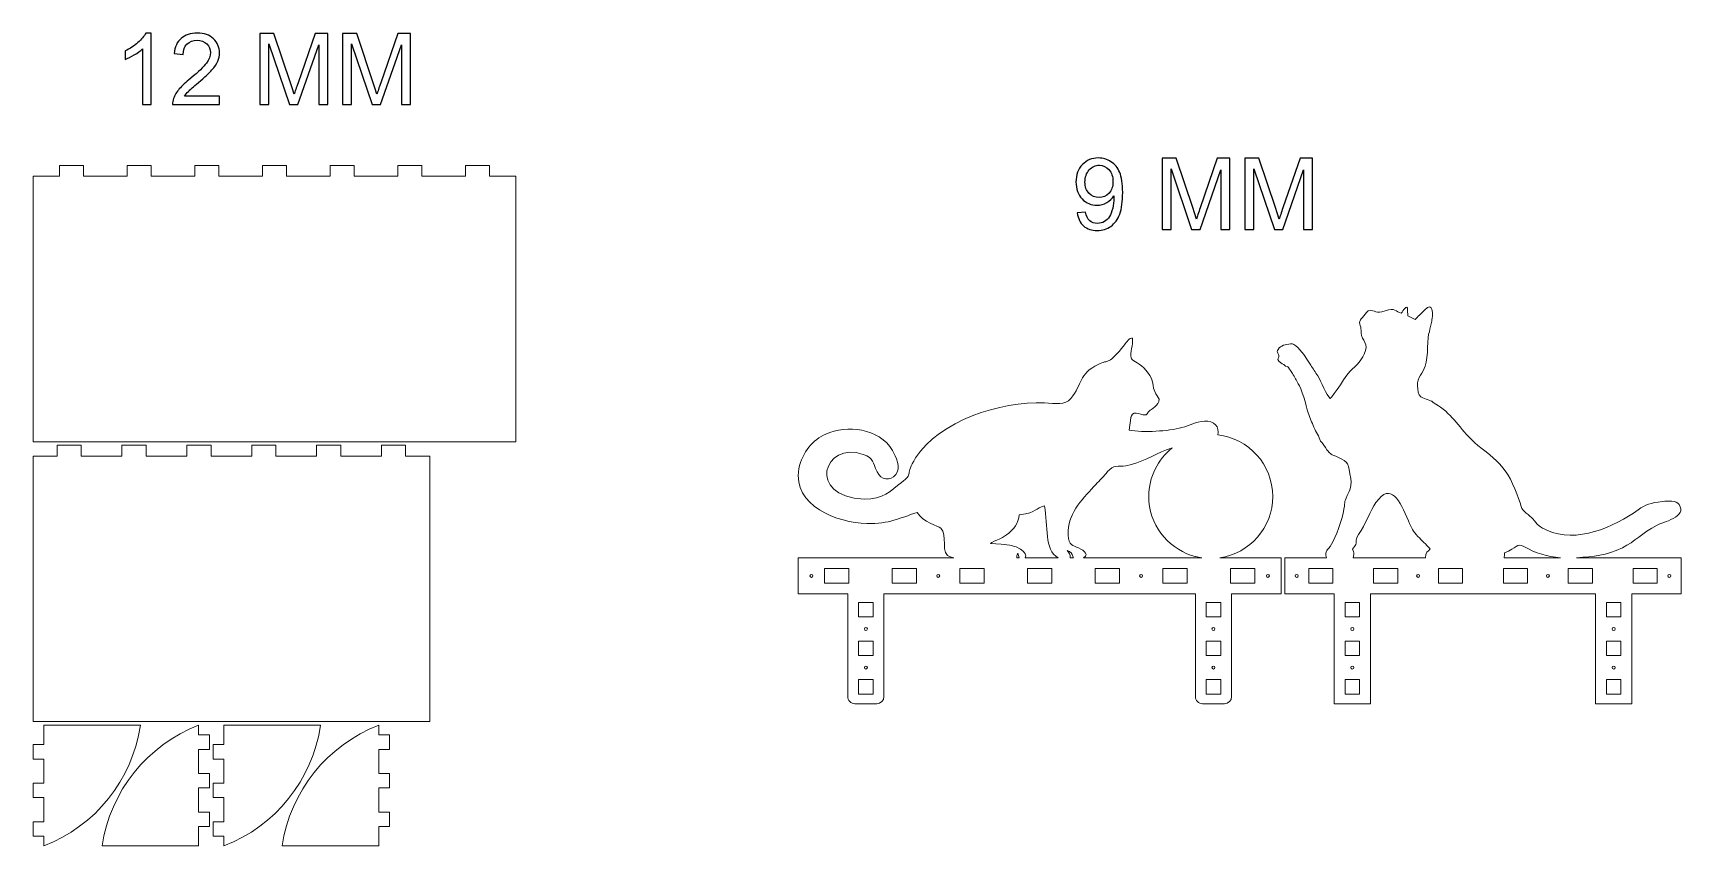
# Model space of a CAD drawing. Header units: millimetres. Extents: x -683 to 688, y -337 to 337.
import ezdxf

# ---------------------------------------------------------------- set-up
doc = ezdxf.new("R2010")
doc.units = ezdxf.units.MM
doc.header["$MEASUREMENT"] = 0
doc.layers.add('Camada 1', color=7, linetype='Continuous')

msp = doc.modelspace()

# ---------------------------------------------------------------- linework, layer by layer
at = {"layer": 'Camada 1', "color": 250}
for points, knots in [([(-584.7614, 277.6486), (-584.7614, 277.6486), (-592.0011, 277.6486), (-592.0011, 277.6486), (-592.0011, 277.6486), (-592.0011, 277.6486), (-592.0011, 323.7469), (-592.0011, 323.7469), (-592.0011, 323.7469), (-593.7425, 322.0741), (-596.0323, 320.415), (-598.8569, 318.7559), (-598.8569, 318.7559), (-601.6815, 317.0968), (-604.2318, 315.849), (-606.4805, 315.0263), (-606.4805, 315.0263), (-606.4805, 315.0263), (-606.4805, 322.0192), (-606.4805, 322.0192), (-606.4805, 322.0192), (-602.4356, 323.9114), (-598.898, 326.215), (-595.8678, 328.9299), (-595.8678, 328.9299), (-592.8375, 331.631), (-590.6848, 334.2499), (-589.4233, 336.8003), (-589.4233, 336.8003), (-589.4233, 336.8003), (-584.7614, 336.8003), (-584.7614, 336.8003), (-584.7614, 336.8003), (-584.7614, 336.8003), (-584.7614, 277.6486), (-584.7614, 277.6486)], [0, 0, 0, 0, 0.1, 0.1, 0.1, 0.1, 0.2, 0.2, 0.2, 0.2, 0.3, 0.3, 0.3, 0.3, 0.4, 0.4, 0.4, 0.4, 0.5, 0.5, 0.5, 0.5, 0.6, 0.6, 0.6, 0.6, 0.7, 0.7, 0.7, 0.7, 0.8, 0.8, 0.8, 0.8, 1, 1, 1, 1]), ([(-528.2286, 284.5592), (-528.2286, 284.5592), (-528.2286, 277.6486), (-528.2286, 277.6486), (-528.2286, 277.6486), (-528.2286, 277.6486), (-567.2243, 277.6486), (-567.2243, 277.6486), (-567.2243, 277.6486), (-567.2791, 279.39), (-566.9912, 281.0628), (-566.3742, 282.6807), (-566.3742, 282.6807), (-565.3732, 285.3271), (-563.769, 287.946), (-561.5614, 290.51), (-561.5614, 290.51), (-559.3538, 293.0741), (-556.2002, 296.0358), (-552.1004, 299.3951), (-552.1004, 299.3951), (-545.7246, 304.6467), (-541.3917, 308.8013), (-539.1293, 311.8727), (-539.1293, 311.8727), (-536.8532, 314.9441), (-535.7151, 317.8509), (-535.7151, 320.5932), (-535.7151, 320.5932), (-535.7151, 323.4589), (-536.7435, 325.8722), (-538.8002, 327.8466), (-538.8002, 327.8466), (-540.8569, 329.8074), (-543.5444, 330.7946), (-546.8489, 330.7946), (-546.8489, 330.7946), (-550.3453, 330.7946), (-553.1425, 329.7526), (-555.2404, 327.6684), (-555.2404, 327.6684), (-557.3382, 325.5979), (-558.394, 322.7185), (-558.4215, 319.0301), (-558.4215, 319.0301), (-558.4215, 319.0301), (-565.8257, 319.7705), (-565.8257, 319.7705), (-565.8257, 319.7705), (-565.3184, 325.31), (-563.3988, 329.5332), (-560.0806, 332.44), (-560.0806, 332.44), (-556.7487, 335.3469), (-552.2924, 336.8003), (-546.6844, 336.8003), (-546.6844, 336.8003), (-541.0352, 336.8003), (-536.5515, 335.2372), (-533.2607, 332.0972), (-533.2607, 332.0972), (-529.9562, 328.9573), (-528.3109, 325.0632), (-528.3109, 320.4287), (-528.3109, 320.4287), (-528.3109, 318.0703), (-528.7908, 315.753), (-529.7643, 313.4769), (-529.7643, 313.4769), (-530.7241, 311.1871), (-532.3283, 308.7876), (-534.5633, 306.2646), (-534.5633, 306.2646), (-536.812, 303.7554), (-540.5279, 300.2864), (-545.7108, 295.8987), (-545.7108, 295.8987), (-550.0574, 292.2514), (-552.8546, 289.7833), (-554.0886, 288.4807), (-554.0886, 288.4807), (-555.3226, 287.1781), (-556.3373, 285.8755), (-557.1463, 284.5592), (-557.1463, 284.5592), (-557.1463, 284.5592), (-528.2286, 284.5592), (-528.2286, 284.5592)], [0, 0, 0, 0, 0.043478261, 0.043478261, 0.043478261, 0.043478261, 0.086956522, 0.086956522, 0.086956522, 0.086956522, 0.130434783, 0.130434783, 0.130434783, 0.130434783, 0.173913043, 0.173913043, 0.173913043, 0.173913043, 0.217391304, 0.217391304, 0.217391304, 0.217391304, 0.260869565, 0.260869565, 0.260869565, 0.260869565, 0.304347826, 0.304347826, 0.304347826, 0.304347826, 0.347826087, 0.347826087, 0.347826087, 0.347826087, 0.391304348, 0.391304348, 0.391304348, 0.391304348, 0.434782609, 0.434782609, 0.434782609, 0.434782609, 0.47826087, 0.47826087, 0.47826087, 0.47826087, 0.52173913, 0.52173913, 0.52173913, 0.52173913, 0.565217391, 0.565217391, 0.565217391, 0.565217391, 0.608695652, 0.608695652, 0.608695652, 0.608695652, 0.652173913, 0.652173913, 0.652173913, 0.652173913, 0.695652174, 0.695652174, 0.695652174, 0.695652174, 0.739130435, 0.739130435, 0.739130435, 0.739130435, 0.782608696, 0.782608696, 0.782608696, 0.782608696, 0.826086957, 0.826086957, 0.826086957, 0.826086957, 0.869565217, 0.869565217, 0.869565217, 0.869565217, 0.913043478, 0.913043478, 0.913043478, 0.913043478, 1, 1, 1, 1]), ([(-494.8272, 277.6486), (-494.8272, 277.6486), (-494.8272, 336.5535), (-494.8272, 336.5535), (-494.8272, 336.5535), (-494.8272, 336.5535), (-483.1449, 336.5535), (-483.1449, 336.5535), (-483.1449, 336.5535), (-483.1449, 336.5535), (-469.214, 294.8566), (-469.214, 294.8566), (-469.214, 294.8566), (-467.9251, 290.9762), (-466.9927, 288.0694), (-466.4031, 286.1361), (-466.4031, 286.1361), (-465.7313, 288.2751), (-464.6755, 291.4287), (-463.2495, 295.5833), (-463.2495, 295.5833), (-463.2495, 295.5833), (-449.0717, 336.5535), (-449.0717, 336.5535), (-449.0717, 336.5535), (-449.0717, 336.5535), (-438.6372, 336.5535), (-438.6372, 336.5535), (-438.6372, 336.5535), (-438.6372, 336.5535), (-438.6372, 277.6486), (-438.6372, 277.6486), (-438.6372, 277.6486), (-438.6372, 277.6486), (-446.1237, 277.6486), (-446.1237, 277.6486), (-446.1237, 277.6486), (-446.1237, 277.6486), (-446.1237, 326.928), (-446.1237, 326.928), (-446.1237, 326.928), (-446.1237, 326.928), (-463.318, 277.6486), (-463.318, 277.6486), (-463.318, 277.6486), (-463.318, 277.6486), (-470.3383, 277.6486), (-470.3383, 277.6486), (-470.3383, 277.6486), (-470.3383, 277.6486), (-487.3407, 327.8329), (-487.3407, 327.8329), (-487.3407, 327.8329), (-487.3407, 327.8329), (-487.3407, 277.6486), (-487.3407, 277.6486), (-487.3407, 277.6486), (-487.3407, 277.6486), (-494.8272, 277.6486), (-494.8272, 277.6486)], [0, 0, 0, 0, 0.0625, 0.0625, 0.0625, 0.0625, 0.125, 0.125, 0.125, 0.125, 0.1875, 0.1875, 0.1875, 0.1875, 0.25, 0.25, 0.25, 0.25, 0.3125, 0.3125, 0.3125, 0.3125, 0.375, 0.375, 0.375, 0.375, 0.4375, 0.4375, 0.4375, 0.4375, 0.5, 0.5, 0.5, 0.5, 0.5625, 0.5625, 0.5625, 0.5625, 0.625, 0.625, 0.625, 0.625, 0.6875, 0.6875, 0.6875, 0.6875, 0.75, 0.75, 0.75, 0.75, 0.8125, 0.8125, 0.8125, 0.8125, 0.875, 0.875, 0.875, 0.875, 1, 1, 1, 1]), ([(-426.2968, 277.6486), (-426.2968, 277.6486), (-426.2968, 336.5535), (-426.2968, 336.5535), (-426.2968, 336.5535), (-426.2968, 336.5535), (-414.6145, 336.5535), (-414.6145, 336.5535), (-414.6145, 336.5535), (-414.6145, 336.5535), (-400.6836, 294.8566), (-400.6836, 294.8566), (-400.6836, 294.8566), (-399.3947, 290.9762), (-398.4623, 288.0694), (-397.8727, 286.1361), (-397.8727, 286.1361), (-397.2009, 288.2751), (-396.1451, 291.4287), (-394.7191, 295.5833), (-394.7191, 295.5833), (-394.7191, 295.5833), (-380.5413, 336.5535), (-380.5413, 336.5535), (-380.5413, 336.5535), (-380.5413, 336.5535), (-370.1068, 336.5535), (-370.1068, 336.5535), (-370.1068, 336.5535), (-370.1068, 336.5535), (-370.1068, 277.6486), (-370.1068, 277.6486), (-370.1068, 277.6486), (-370.1068, 277.6486), (-377.5933, 277.6486), (-377.5933, 277.6486), (-377.5933, 277.6486), (-377.5933, 277.6486), (-377.5933, 326.928), (-377.5933, 326.928), (-377.5933, 326.928), (-377.5933, 326.928), (-394.7876, 277.6486), (-394.7876, 277.6486), (-394.7876, 277.6486), (-394.7876, 277.6486), (-401.8079, 277.6486), (-401.8079, 277.6486), (-401.8079, 277.6486), (-401.8079, 277.6486), (-418.8103, 327.8329), (-418.8103, 327.8329), (-418.8103, 327.8329), (-418.8103, 327.8329), (-418.8103, 277.6486), (-418.8103, 277.6486), (-418.8103, 277.6486), (-418.8103, 277.6486), (-426.2968, 277.6486), (-426.2968, 277.6486)], [0, 0, 0, 0, 0.0625, 0.0625, 0.0625, 0.0625, 0.125, 0.125, 0.125, 0.125, 0.1875, 0.1875, 0.1875, 0.1875, 0.25, 0.25, 0.25, 0.25, 0.3125, 0.3125, 0.3125, 0.3125, 0.375, 0.375, 0.375, 0.375, 0.4375, 0.4375, 0.4375, 0.4375, 0.5, 0.5, 0.5, 0.5, 0.5625, 0.5625, 0.5625, 0.5625, 0.625, 0.625, 0.625, 0.625, 0.6875, 0.6875, 0.6875, 0.6875, 0.75, 0.75, 0.75, 0.75, 0.8125, 0.8125, 0.8125, 0.8125, 0.875, 0.875, 0.875, 0.875, 1, 1, 1, 1]), ([(182.3415, 187.7939), (182.3415, 187.7939), (189.2521, 188.3698), (189.2521, 188.3698), (189.2521, 188.3698), (189.8417, 185.1065), (190.9661, 182.7481), (192.6252, 181.2809), (192.6252, 181.2809), (194.2843, 179.8138), (196.4096, 179.0734), (199.0148, 179.0734), (199.0148, 179.0734), (201.2361, 179.0734), (203.1831, 179.5807), (204.8696, 180.6091), (204.8696, 180.6091), (206.5561, 181.6237), (207.9273, 182.9812), (208.9831, 184.6951), (208.9831, 184.6951), (210.0389, 186.3953), (210.9301, 188.6989), (211.6568, 191.592), (211.6568, 191.592), (212.3836, 194.4852), (212.7401, 197.4332), (212.7401, 200.436), (212.7401, 200.436), (212.7401, 200.7514), (212.7263, 201.245), (212.6989, 201.8894), (212.6989, 201.8894), (211.2592, 199.5859), (209.2847, 197.7074), (206.7892, 196.2814), (206.7892, 196.2814), (204.2937, 194.8417), (201.5788, 194.1287), (198.672, 194.1287), (198.672, 194.1287), (193.8044, 194.1287), (189.6909, 195.8975), (186.3179, 199.435), (186.3179, 199.435), (182.9585, 202.9589), (181.272, 207.6208), (181.272, 213.4071), (181.272, 213.4071), (181.272, 219.3854), (183.0271, 224.1844), (186.551, 227.8317), (186.551, 227.8317), (190.0611, 231.4653), (194.4625, 233.2889), (199.7689, 233.2889), (199.7689, 233.2889), (203.5807, 233.2889), (207.0772, 232.2605), (210.2583, 230.1901), (210.2583, 230.1901), (213.4256, 228.1333), (215.8252, 225.1991), (217.4706, 221.3735), (217.4706, 221.3735), (219.1159, 217.5617), (219.9386, 212.036), (219.9386, 204.81), (219.9386, 204.81), (219.9386, 197.2823), (219.1297, 191.2904), (217.498, 186.8341), (217.498, 186.8341), (215.8663, 182.3641), (213.4256, 178.9774), (210.2034, 176.6464), (210.2034, 176.6464), (206.9812, 174.3155), (203.2105, 173.15), (198.8777, 173.15), (198.8777, 173.15), (194.2706, 173.15), (190.5136, 174.4251), (187.593, 176.9892), (187.593, 176.9892), (184.6862, 179.5533), (182.9311, 183.1594), (182.3415, 187.7939)], [0, 0, 0, 0, 0.043478261, 0.043478261, 0.043478261, 0.043478261, 0.086956522, 0.086956522, 0.086956522, 0.086956522, 0.130434783, 0.130434783, 0.130434783, 0.130434783, 0.173913043, 0.173913043, 0.173913043, 0.173913043, 0.217391304, 0.217391304, 0.217391304, 0.217391304, 0.260869565, 0.260869565, 0.260869565, 0.260869565, 0.304347826, 0.304347826, 0.304347826, 0.304347826, 0.347826087, 0.347826087, 0.347826087, 0.347826087, 0.391304348, 0.391304348, 0.391304348, 0.391304348, 0.434782609, 0.434782609, 0.434782609, 0.434782609, 0.47826087, 0.47826087, 0.47826087, 0.47826087, 0.52173913, 0.52173913, 0.52173913, 0.52173913, 0.565217391, 0.565217391, 0.565217391, 0.565217391, 0.608695652, 0.608695652, 0.608695652, 0.608695652, 0.652173913, 0.652173913, 0.652173913, 0.652173913, 0.695652174, 0.695652174, 0.695652174, 0.695652174, 0.739130435, 0.739130435, 0.739130435, 0.739130435, 0.782608696, 0.782608696, 0.782608696, 0.782608696, 0.826086957, 0.826086957, 0.826086957, 0.826086957, 0.869565217, 0.869565217, 0.869565217, 0.869565217, 0.913043478, 0.913043478, 0.913043478, 0.913043478, 1, 1, 1, 1]), ([(211.8762, 213.7773), (211.8762, 217.9182), (210.7793, 221.209), (208.5855, 223.636), (208.5855, 223.636), (206.4053, 226.0629), (203.7453, 227.2832), (200.619, 227.2832), (200.619, 227.2832), (197.3831, 227.2832), (194.5859, 225.9806), (192.2276, 223.3617), (192.2276, 223.3617), (189.8555, 220.7428), (188.6763, 217.3423), (188.6763, 213.174), (188.6763, 213.174), (188.6763, 209.4308), (189.8006, 206.3868), (192.0356, 204.0558), (192.0356, 204.0558), (194.2843, 201.7112), (197.0815, 200.5457), (200.4134, 200.5457), (200.4134, 200.5457), (203.759, 200.5457), (206.5013, 201.7112), (208.654, 204.0558), (208.654, 204.0558), (210.8067, 206.3868), (211.8762, 209.6364), (211.8762, 213.7773)], [0, 0, 0, 0, 0.111111111, 0.111111111, 0.111111111, 0.111111111, 0.222222222, 0.222222222, 0.222222222, 0.222222222, 0.333333333, 0.333333333, 0.333333333, 0.333333333, 0.444444444, 0.444444444, 0.444444444, 0.444444444, 0.555555556, 0.555555556, 0.555555556, 0.555555556, 0.666666667, 0.666666667, 0.666666667, 0.666666667, 0.777777778, 0.777777778, 0.777777778, 0.777777778, 1, 1, 1, 1]), ([(252.5996, 174.1372), (252.5996, 174.1372), (252.5996, 233.0421), (252.5996, 233.0421), (252.5996, 233.0421), (252.5996, 233.0421), (264.2819, 233.0421), (264.2819, 233.0421), (264.2819, 233.0421), (264.2819, 233.0421), (278.2128, 191.3452), (278.2128, 191.3452), (278.2128, 191.3452), (279.5017, 187.4648), (280.4341, 184.558), (281.0237, 182.6247), (281.0237, 182.6247), (281.6955, 184.7637), (282.7513, 187.9173), (284.1773, 192.0719), (284.1773, 192.0719), (284.1773, 192.0719), (298.3551, 233.0421), (298.3551, 233.0421), (298.3551, 233.0421), (298.3551, 233.0421), (308.7896, 233.0421), (308.7896, 233.0421), (308.7896, 233.0421), (308.7896, 233.0421), (308.7896, 174.1372), (308.7896, 174.1372), (308.7896, 174.1372), (308.7896, 174.1372), (301.3031, 174.1372), (301.3031, 174.1372), (301.3031, 174.1372), (301.3031, 174.1372), (301.3031, 223.4166), (301.3031, 223.4166), (301.3031, 223.4166), (301.3031, 223.4166), (284.1088, 174.1372), (284.1088, 174.1372), (284.1088, 174.1372), (284.1088, 174.1372), (277.0885, 174.1372), (277.0885, 174.1372), (277.0885, 174.1372), (277.0885, 174.1372), (260.0861, 224.3215), (260.0861, 224.3215), (260.0861, 224.3215), (260.0861, 224.3215), (260.0861, 174.1372), (260.0861, 174.1372), (260.0861, 174.1372), (260.0861, 174.1372), (252.5996, 174.1372), (252.5996, 174.1372)], [0, 0, 0, 0, 0.0625, 0.0625, 0.0625, 0.0625, 0.125, 0.125, 0.125, 0.125, 0.1875, 0.1875, 0.1875, 0.1875, 0.25, 0.25, 0.25, 0.25, 0.3125, 0.3125, 0.3125, 0.3125, 0.375, 0.375, 0.375, 0.375, 0.4375, 0.4375, 0.4375, 0.4375, 0.5, 0.5, 0.5, 0.5, 0.5625, 0.5625, 0.5625, 0.5625, 0.625, 0.625, 0.625, 0.625, 0.6875, 0.6875, 0.6875, 0.6875, 0.75, 0.75, 0.75, 0.75, 0.8125, 0.8125, 0.8125, 0.8125, 0.875, 0.875, 0.875, 0.875, 1, 1, 1, 1]), ([(321.13, 174.1372), (321.13, 174.1372), (321.13, 233.0421), (321.13, 233.0421), (321.13, 233.0421), (321.13, 233.0421), (332.8123, 233.0421), (332.8123, 233.0421), (332.8123, 233.0421), (332.8123, 233.0421), (346.7432, 191.3452), (346.7432, 191.3452), (346.7432, 191.3452), (348.0321, 187.4648), (348.9645, 184.558), (349.5541, 182.6247), (349.5541, 182.6247), (350.2259, 184.7637), (351.2817, 187.9173), (352.7077, 192.0719), (352.7077, 192.0719), (352.7077, 192.0719), (366.8855, 233.0421), (366.8855, 233.0421), (366.8855, 233.0421), (366.8855, 233.0421), (377.32, 233.0421), (377.32, 233.0421), (377.32, 233.0421), (377.32, 233.0421), (377.32, 174.1372), (377.32, 174.1372), (377.32, 174.1372), (377.32, 174.1372), (369.8335, 174.1372), (369.8335, 174.1372), (369.8335, 174.1372), (369.8335, 174.1372), (369.8335, 223.4166), (369.8335, 223.4166), (369.8335, 223.4166), (369.8335, 223.4166), (352.6392, 174.1372), (352.6392, 174.1372), (352.6392, 174.1372), (352.6392, 174.1372), (345.6189, 174.1372), (345.6189, 174.1372), (345.6189, 174.1372), (345.6189, 174.1372), (328.6165, 224.3215), (328.6165, 224.3215), (328.6165, 224.3215), (328.6165, 224.3215), (328.6165, 174.1372), (328.6165, 174.1372), (328.6165, 174.1372), (328.6165, 174.1372), (321.13, 174.1372), (321.13, 174.1372)], [0, 0, 0, 0, 0.0625, 0.0625, 0.0625, 0.0625, 0.125, 0.125, 0.125, 0.125, 0.1875, 0.1875, 0.1875, 0.1875, 0.25, 0.25, 0.25, 0.25, 0.3125, 0.3125, 0.3125, 0.3125, 0.375, 0.375, 0.375, 0.375, 0.4375, 0.4375, 0.4375, 0.4375, 0.5, 0.5, 0.5, 0.5, 0.5625, 0.5625, 0.5625, 0.5625, 0.625, 0.625, 0.625, 0.625, 0.6875, 0.6875, 0.6875, 0.6875, 0.75, 0.75, 0.75, 0.75, 0.8125, 0.8125, 0.8125, 0.8125, 0.875, 0.875, 0.875, 0.875, 1, 1, 1, 1])]:
    msp.add_open_spline(points, degree=3, knots=knots, dxfattribs=at)
at = {"layer": 'Camada 1', "color": 30, "lineweight": 20}
for points, knots in [([(-324.5652, 218.1995), (-324.5652, 218.1995), (-360.6134, 218.1995), (-360.6134, 218.1995), (-360.6134, 218.1995), (-360.6134, 218.1995), (-360.6134, 227.1995), (-360.6134, 227.1995), (-360.6134, 227.1995), (-360.6134, 227.1995), (-380.6134, 227.1995), (-380.6134, 227.1995), (-380.6134, 227.1995), (-380.6134, 227.1995), (-380.6134, 218.1995), (-380.6134, 218.1995), (-380.6134, 218.1995), (-380.6134, 218.1995), (-416.6615, 218.1995), (-416.6615, 218.1995), (-416.6615, 218.1995), (-416.6615, 218.1995), (-416.6615, 227.1995), (-416.6615, 227.1995), (-416.6615, 227.1995), (-416.6615, 227.1995), (-436.6615, 227.1995), (-436.6615, 227.1995), (-436.6615, 227.1995), (-436.6615, 227.1995), (-436.6615, 218.1995), (-436.6615, 218.1995), (-436.6615, 218.1995), (-436.6615, 218.1995), (-472.7097, 218.1995), (-472.7097, 218.1995), (-472.7097, 218.1995), (-472.7097, 218.1995), (-472.7097, 227.1995), (-472.7097, 227.1995), (-472.7097, 227.1995), (-472.7097, 227.1995), (-492.7097, 227.1995), (-492.7097, 227.1995), (-492.7097, 227.1995), (-492.7097, 227.1995), (-492.7097, 218.1995), (-492.7097, 218.1995), (-492.7097, 218.1995), (-492.7097, 218.1995), (-528.7579, 218.1995), (-528.7579, 218.1995), (-528.7579, 218.1995), (-528.7579, 218.1995), (-528.7579, 227.1995), (-528.7579, 227.1995), (-528.7579, 227.1995), (-528.7579, 227.1995), (-548.7579, 227.1995), (-548.7579, 227.1995), (-548.7579, 227.1995), (-548.7579, 227.1995), (-548.7579, 218.1995), (-548.7579, 218.1995), (-548.7579, 218.1995), (-548.7579, 218.1995), (-584.806, 218.1995), (-584.806, 218.1995), (-584.806, 218.1995), (-584.806, 218.1995), (-584.806, 227.1995), (-584.806, 227.1995), (-584.806, 227.1995), (-584.806, 227.1995), (-604.806, 227.1995), (-604.806, 227.1995), (-604.806, 227.1995), (-604.806, 227.1995), (-604.806, 218.1995), (-604.806, 218.1995), (-604.806, 218.1995), (-604.806, 218.1995), (-640.8542, 218.1995), (-640.8542, 218.1995), (-640.8542, 218.1995), (-640.8542, 218.1995), (-640.8542, 227.1995), (-640.8542, 227.1995), (-640.8542, 227.1995), (-640.8542, 227.1995), (-660.8542, 227.1995), (-660.8542, 227.1995), (-660.8542, 227.1995), (-660.8542, 227.1995), (-660.8542, 218.1995), (-660.8542, 218.1995), (-660.8542, 218.1995), (-660.8542, 218.1995), (-682.7097, 218.1995), (-682.7097, 218.1995), (-682.7097, 218.1995), (-682.7097, 218.1995), (-682.7097, -1.8005), (-682.7097, -1.8005), (-682.7097, -1.8005), (-682.7097, -1.8005), (-282.7097, -1.8005), (-282.7097, -1.8005), (-282.7097, -1.8005), (-282.7097, -1.8005), (-282.7097, 218.1995), (-282.7097, 218.1995), (-282.7097, 218.1995), (-282.7097, 218.1995), (-304.5652, 218.1995), (-304.5652, 218.1995), (-304.5652, 218.1995), (-304.5652, 218.1995), (-304.5652, 227.1995), (-304.5652, 227.1995), (-304.5652, 227.1995), (-304.5652, 227.1995), (-324.5652, 227.1995), (-324.5652, 227.1995), (-324.5652, 227.1995), (-324.5652, 227.1995), (-324.5652, 218.1995), (-324.5652, 218.1995)], [0, 0, 0, 0, 0.03030303, 0.03030303, 0.03030303, 0.03030303, 0.060606061, 0.060606061, 0.060606061, 0.060606061, 0.090909091, 0.090909091, 0.090909091, 0.090909091, 0.121212121, 0.121212121, 0.121212121, 0.121212121, 0.151515152, 0.151515152, 0.151515152, 0.151515152, 0.181818182, 0.181818182, 0.181818182, 0.181818182, 0.212121212, 0.212121212, 0.212121212, 0.212121212, 0.242424242, 0.242424242, 0.242424242, 0.242424242, 0.272727273, 0.272727273, 0.272727273, 0.272727273, 0.303030303, 0.303030303, 0.303030303, 0.303030303, 0.333333333, 0.333333333, 0.333333333, 0.333333333, 0.363636364, 0.363636364, 0.363636364, 0.363636364, 0.393939394, 0.393939394, 0.393939394, 0.393939394, 0.424242424, 0.424242424, 0.424242424, 0.424242424, 0.454545455, 0.454545455, 0.454545455, 0.454545455, 0.484848485, 0.484848485, 0.484848485, 0.484848485, 0.515151515, 0.515151515, 0.515151515, 0.515151515, 0.545454545, 0.545454545, 0.545454545, 0.545454545, 0.575757576, 0.575757576, 0.575757576, 0.575757576, 0.606060606, 0.606060606, 0.606060606, 0.606060606, 0.636363636, 0.636363636, 0.636363636, 0.636363636, 0.666666667, 0.666666667, 0.666666667, 0.666666667, 0.696969697, 0.696969697, 0.696969697, 0.696969697, 0.727272727, 0.727272727, 0.727272727, 0.727272727, 0.757575758, 0.757575758, 0.757575758, 0.757575758, 0.787878788, 0.787878788, 0.787878788, 0.787878788, 0.818181818, 0.818181818, 0.818181818, 0.818181818, 0.848484848, 0.848484848, 0.848484848, 0.848484848, 0.878787879, 0.878787879, 0.878787879, 0.878787879, 0.909090909, 0.909090909, 0.909090909, 0.909090909, 0.939393939, 0.939393939, 0.939393939, 0.939393939, 1, 1, 1, 1]), ([(-354.1699, -233.8004), (-354.1699, -233.8004), (-354.1699, -13.8005), (-354.1699, -13.8005), (-354.1699, -13.8005), (-354.1699, -13.8005), (-374.0682, -13.8005), (-374.0682, -13.8005), (-374.0682, -13.8005), (-374.0682, -13.8005), (-374.0682, -4.8005), (-374.0682, -4.8005), (-374.0682, -4.8005), (-374.0682, -4.8005), (-394.0682, -4.8005), (-394.0682, -4.8005), (-394.0682, -4.8005), (-394.0682, -4.8005), (-394.0682, -13.8005), (-394.0682, -13.8005), (-394.0682, -13.8005), (-394.0682, -13.8005), (-427.8168, -13.8005), (-427.8168, -13.8005), (-427.8168, -13.8005), (-427.8168, -13.8005), (-427.8168, -4.8005), (-427.8168, -4.8005), (-427.8168, -4.8005), (-427.8168, -4.8005), (-447.8168, -4.8005), (-447.8168, -4.8005), (-447.8168, -4.8005), (-447.8168, -4.8005), (-447.8168, -13.8005), (-447.8168, -13.8005), (-447.8168, -13.8005), (-447.8168, -13.8005), (-481.5655, -13.8005), (-481.5655, -13.8005), (-481.5655, -13.8005), (-481.5655, -13.8005), (-481.5655, -4.8005), (-481.5655, -4.8005), (-481.5655, -4.8005), (-481.5655, -4.8005), (-501.5655, -4.8005), (-501.5655, -4.8005), (-501.5655, -4.8005), (-501.5655, -4.8005), (-501.5655, -13.8005), (-501.5655, -13.8005), (-501.5655, -13.8005), (-501.5655, -13.8005), (-535.314, -13.8005), (-535.314, -13.8005), (-535.314, -13.8005), (-535.314, -13.8005), (-535.314, -4.8005), (-535.314, -4.8005), (-535.314, -4.8005), (-535.314, -4.8005), (-555.314, -4.8005), (-555.314, -4.8005), (-555.314, -4.8005), (-555.314, -4.8005), (-555.314, -13.8005), (-555.314, -13.8005), (-555.314, -13.8005), (-555.314, -13.8005), (-589.0627, -13.8005), (-589.0627, -13.8005), (-589.0627, -13.8005), (-589.0627, -13.8005), (-589.0627, -4.8005), (-589.0627, -4.8005), (-589.0627, -4.8005), (-589.0627, -4.8005), (-609.0627, -4.8005), (-609.0627, -4.8005), (-609.0627, -4.8005), (-609.0627, -4.8005), (-609.0627, -13.8005), (-609.0627, -13.8005), (-609.0627, -13.8005), (-609.0627, -13.8005), (-642.8113, -13.8005), (-642.8113, -13.8005), (-642.8113, -13.8005), (-642.8113, -13.8005), (-642.8113, -4.8005), (-642.8113, -4.8005), (-642.8113, -4.8005), (-642.8113, -4.8005), (-662.8113, -4.8005), (-662.8113, -4.8005), (-662.8113, -4.8005), (-662.8113, -4.8005), (-662.8113, -13.8005), (-662.8113, -13.8005), (-662.8113, -13.8005), (-662.8113, -13.8005), (-682.7097, -13.8005), (-682.7097, -13.8005), (-682.7097, -13.8005), (-682.7097, -13.8005), (-682.7097, -233.8004), (-682.7097, -233.8004), (-682.7097, -233.8004), (-682.7097, -233.8004), (-354.1699, -233.8004), (-354.1699, -233.8004)], [0, 0, 0, 0, 0.034482759, 0.034482759, 0.034482759, 0.034482759, 0.068965517, 0.068965517, 0.068965517, 0.068965517, 0.103448276, 0.103448276, 0.103448276, 0.103448276, 0.137931034, 0.137931034, 0.137931034, 0.137931034, 0.172413793, 0.172413793, 0.172413793, 0.172413793, 0.206896552, 0.206896552, 0.206896552, 0.206896552, 0.24137931, 0.24137931, 0.24137931, 0.24137931, 0.275862069, 0.275862069, 0.275862069, 0.275862069, 0.310344828, 0.310344828, 0.310344828, 0.310344828, 0.344827586, 0.344827586, 0.344827586, 0.344827586, 0.379310345, 0.379310345, 0.379310345, 0.379310345, 0.413793103, 0.413793103, 0.413793103, 0.413793103, 0.448275862, 0.448275862, 0.448275862, 0.448275862, 0.482758621, 0.482758621, 0.482758621, 0.482758621, 0.517241379, 0.517241379, 0.517241379, 0.517241379, 0.551724138, 0.551724138, 0.551724138, 0.551724138, 0.586206897, 0.586206897, 0.586206897, 0.586206897, 0.620689655, 0.620689655, 0.620689655, 0.620689655, 0.655172414, 0.655172414, 0.655172414, 0.655172414, 0.689655172, 0.689655172, 0.689655172, 0.689655172, 0.724137931, 0.724137931, 0.724137931, 0.724137931, 0.75862069, 0.75862069, 0.75862069, 0.75862069, 0.793103448, 0.793103448, 0.793103448, 0.793103448, 0.827586207, 0.827586207, 0.827586207, 0.827586207, 0.862068966, 0.862068966, 0.862068966, 0.862068966, 0.896551724, 0.896551724, 0.896551724, 0.896551724, 0.931034483, 0.931034483, 0.931034483, 0.931034483, 1, 1, 1, 1]), ([(-673.7097, -336.8003), (-631.0179, -320.2549), (-600.4802, -282.0829), (-593.7098, -236.8004), (-593.7098, -236.8004), (-593.7098, -236.8004), (-673.7097, -236.8004), (-673.7097, -236.8004), (-673.7097, -236.8004), (-673.7097, -236.8004), (-673.7097, -252.8004), (-673.7097, -252.8004), (-673.7097, -252.8004), (-673.7097, -252.8004), (-682.7097, -252.8004), (-682.7097, -252.8004), (-682.7097, -252.8004), (-682.7097, -252.8004), (-682.7097, -264.8004), (-682.7097, -264.8004), (-682.7097, -264.8004), (-682.7097, -264.8004), (-673.7097, -264.8004), (-673.7097, -264.8004), (-673.7097, -264.8004), (-673.7097, -264.8004), (-673.7097, -284.8003), (-673.7097, -284.8003), (-673.7097, -284.8003), (-673.7097, -284.8003), (-682.7097, -284.8003), (-682.7097, -284.8003), (-682.7097, -284.8003), (-682.7097, -284.8003), (-682.7097, -296.8003), (-682.7097, -296.8003), (-682.7097, -296.8003), (-682.7097, -296.8003), (-673.7097, -296.8003), (-673.7097, -296.8003), (-673.7097, -296.8003), (-673.7097, -296.8003), (-673.7097, -316.8003), (-673.7097, -316.8003), (-673.7097, -316.8003), (-673.7097, -316.8003), (-682.7097, -316.8003), (-682.7097, -316.8003), (-682.7097, -316.8003), (-682.7097, -316.8003), (-682.7097, -328.8003), (-682.7097, -328.8003), (-682.7097, -328.8003), (-682.7097, -328.8003), (-673.7097, -328.8003), (-673.7097, -328.8003), (-673.7097, -328.8003), (-673.7097, -328.8003), (-673.7097, -336.8003), (-673.7097, -336.8003)], [0, 0, 0, 0, 0.0625, 0.0625, 0.0625, 0.0625, 0.125, 0.125, 0.125, 0.125, 0.1875, 0.1875, 0.1875, 0.1875, 0.25, 0.25, 0.25, 0.25, 0.3125, 0.3125, 0.3125, 0.3125, 0.375, 0.375, 0.375, 0.375, 0.4375, 0.4375, 0.4375, 0.4375, 0.5, 0.5, 0.5, 0.5, 0.5625, 0.5625, 0.5625, 0.5625, 0.625, 0.625, 0.625, 0.625, 0.6875, 0.6875, 0.6875, 0.6875, 0.75, 0.75, 0.75, 0.75, 0.8125, 0.8125, 0.8125, 0.8125, 0.875, 0.875, 0.875, 0.875, 1, 1, 1, 1]), ([(-545.5598, -236.8003), (-588.2516, -253.3457), (-618.7893, -291.5177), (-625.5597, -336.8002), (-625.5597, -336.8002), (-625.5597, -336.8002), (-545.5598, -336.8002), (-545.5598, -336.8002), (-545.5598, -336.8002), (-545.5598, -336.8002), (-545.5598, -320.8002), (-545.5598, -320.8002), (-545.5598, -320.8002), (-545.5598, -320.8002), (-536.5598, -320.8002), (-536.5598, -320.8002), (-536.5598, -320.8002), (-536.5598, -320.8002), (-536.5598, -308.8002), (-536.5598, -308.8002), (-536.5598, -308.8002), (-536.5598, -308.8002), (-545.5598, -308.8002), (-545.5598, -308.8002), (-545.5598, -308.8002), (-545.5598, -308.8002), (-545.5598, -288.8003), (-545.5598, -288.8003), (-545.5598, -288.8003), (-545.5598, -288.8003), (-536.5598, -288.8003), (-536.5598, -288.8003), (-536.5598, -288.8003), (-536.5598, -288.8003), (-536.5598, -276.8003), (-536.5598, -276.8003), (-536.5598, -276.8003), (-536.5598, -276.8003), (-545.5598, -276.8003), (-545.5598, -276.8003), (-545.5598, -276.8003), (-545.5598, -276.8003), (-545.5598, -256.8003), (-545.5598, -256.8003), (-545.5598, -256.8003), (-545.5598, -256.8003), (-536.5598, -256.8003), (-536.5598, -256.8003), (-536.5598, -256.8003), (-536.5598, -256.8003), (-536.5598, -244.8003), (-536.5598, -244.8003), (-536.5598, -244.8003), (-536.5598, -244.8003), (-545.5598, -244.8003), (-545.5598, -244.8003), (-545.5598, -244.8003), (-545.5598, -244.8003), (-545.5598, -236.8003), (-545.5598, -236.8003)], [0, 0, 0, 0, 0.0625, 0.0625, 0.0625, 0.0625, 0.125, 0.125, 0.125, 0.125, 0.1875, 0.1875, 0.1875, 0.1875, 0.25, 0.25, 0.25, 0.25, 0.3125, 0.3125, 0.3125, 0.3125, 0.375, 0.375, 0.375, 0.375, 0.4375, 0.4375, 0.4375, 0.4375, 0.5, 0.5, 0.5, 0.5, 0.5625, 0.5625, 0.5625, 0.5625, 0.625, 0.625, 0.625, 0.625, 0.6875, 0.6875, 0.6875, 0.6875, 0.75, 0.75, 0.75, 0.75, 0.8125, 0.8125, 0.8125, 0.8125, 0.875, 0.875, 0.875, 0.875, 1, 1, 1, 1]), ([(-524.5598, -336.8003), (-481.868, -320.2549), (-451.3303, -282.0829), (-444.5599, -236.8004), (-444.5599, -236.8004), (-444.5599, -236.8004), (-524.5598, -236.8004), (-524.5598, -236.8004), (-524.5598, -236.8004), (-524.5598, -236.8004), (-524.5598, -252.8004), (-524.5598, -252.8004), (-524.5598, -252.8004), (-524.5598, -252.8004), (-533.5598, -252.8004), (-533.5598, -252.8004), (-533.5598, -252.8004), (-533.5598, -252.8004), (-533.5598, -264.8004), (-533.5598, -264.8004), (-533.5598, -264.8004), (-533.5598, -264.8004), (-524.5598, -264.8004), (-524.5598, -264.8004), (-524.5598, -264.8004), (-524.5598, -264.8004), (-524.5598, -284.8003), (-524.5598, -284.8003), (-524.5598, -284.8003), (-524.5598, -284.8003), (-533.5598, -284.8003), (-533.5598, -284.8003), (-533.5598, -284.8003), (-533.5598, -284.8003), (-533.5598, -296.8003), (-533.5598, -296.8003), (-533.5598, -296.8003), (-533.5598, -296.8003), (-524.5598, -296.8003), (-524.5598, -296.8003), (-524.5598, -296.8003), (-524.5598, -296.8003), (-524.5598, -316.8003), (-524.5598, -316.8003), (-524.5598, -316.8003), (-524.5598, -316.8003), (-533.5598, -316.8003), (-533.5598, -316.8003), (-533.5598, -316.8003), (-533.5598, -316.8003), (-533.5598, -328.8003), (-533.5598, -328.8003), (-533.5598, -328.8003), (-533.5598, -328.8003), (-524.5598, -328.8003), (-524.5598, -328.8003), (-524.5598, -328.8003), (-524.5598, -328.8003), (-524.5598, -336.8003), (-524.5598, -336.8003)], [0, 0, 0, 0, 0.0625, 0.0625, 0.0625, 0.0625, 0.125, 0.125, 0.125, 0.125, 0.1875, 0.1875, 0.1875, 0.1875, 0.25, 0.25, 0.25, 0.25, 0.3125, 0.3125, 0.3125, 0.3125, 0.375, 0.375, 0.375, 0.375, 0.4375, 0.4375, 0.4375, 0.4375, 0.5, 0.5, 0.5, 0.5, 0.5625, 0.5625, 0.5625, 0.5625, 0.625, 0.625, 0.625, 0.625, 0.6875, 0.6875, 0.6875, 0.6875, 0.75, 0.75, 0.75, 0.75, 0.8125, 0.8125, 0.8125, 0.8125, 0.875, 0.875, 0.875, 0.875, 1, 1, 1, 1]), ([(-396.4099, -236.8003), (-439.1017, -253.3457), (-469.6394, -291.5177), (-476.4098, -336.8002), (-476.4098, -336.8002), (-476.4098, -336.8002), (-396.4099, -336.8002), (-396.4099, -336.8002), (-396.4099, -336.8002), (-396.4099, -336.8002), (-396.4099, -320.8002), (-396.4099, -320.8002), (-396.4099, -320.8002), (-396.4099, -320.8002), (-387.4099, -320.8002), (-387.4099, -320.8002), (-387.4099, -320.8002), (-387.4099, -320.8002), (-387.4099, -308.8002), (-387.4099, -308.8002), (-387.4099, -308.8002), (-387.4099, -308.8002), (-396.4099, -308.8002), (-396.4099, -308.8002), (-396.4099, -308.8002), (-396.4099, -308.8002), (-396.4099, -288.8003), (-396.4099, -288.8003), (-396.4099, -288.8003), (-396.4099, -288.8003), (-387.4099, -288.8003), (-387.4099, -288.8003), (-387.4099, -288.8003), (-387.4099, -288.8003), (-387.4099, -276.8003), (-387.4099, -276.8003), (-387.4099, -276.8003), (-387.4099, -276.8003), (-396.4099, -276.8003), (-396.4099, -276.8003), (-396.4099, -276.8003), (-396.4099, -276.8003), (-396.4099, -256.8003), (-396.4099, -256.8003), (-396.4099, -256.8003), (-396.4099, -256.8003), (-387.4099, -256.8003), (-387.4099, -256.8003), (-387.4099, -256.8003), (-387.4099, -256.8003), (-387.4099, -244.8003), (-387.4099, -244.8003), (-387.4099, -244.8003), (-387.4099, -244.8003), (-396.4099, -244.8003), (-396.4099, -244.8003), (-396.4099, -244.8003), (-396.4099, -244.8003), (-396.4099, -236.8003), (-396.4099, -236.8003)], [0, 0, 0, 0, 0.0625, 0.0625, 0.0625, 0.0625, 0.125, 0.125, 0.125, 0.125, 0.1875, 0.1875, 0.1875, 0.1875, 0.25, 0.25, 0.25, 0.25, 0.3125, 0.3125, 0.3125, 0.3125, 0.375, 0.375, 0.375, 0.375, 0.4375, 0.4375, 0.4375, 0.4375, 0.5, 0.5, 0.5, 0.5, 0.5625, 0.5625, 0.5625, 0.5625, 0.625, 0.625, 0.625, 0.625, 0.6875, 0.6875, 0.6875, 0.6875, 0.75, 0.75, 0.75, 0.75, 0.8125, 0.8125, 0.8125, 0.8125, 0.875, 0.875, 0.875, 0.875, 1, 1, 1, 1])]:
    msp.add_open_spline(points, degree=3, knots=knots, dxfattribs=at)
at = {"layer": 'Camada 1', "color": 225, "lineweight": 20}
for points, knots in [([(389.1615, -8.4637), (391.9867, -12.0888), (391.4891, -11.6553), (396.4324, -13.8999), (396.4324, -13.8999), (404.8446, -17.7201), (406.8902, -17.98), (408.127, -28.4622), (408.127, -28.4622), (410.7326, -39.9095), (407.8734, -41.4102), (405.9519, -46.5272), (405.9519, -46.5272), (402.8794, -53.4197), (404.5624, -50.0302), (403.279, -57.6891), (403.279, -57.6891), (401.6654, -67.3121), (396.5158, -80.8418), (392.9368, -86.8619), (392.9368, -86.8619), (389.8158, -92.1123), (386.7983, -91.8709), (388.8666, -98.0061), (388.8666, -98.0061), (388.8666, -98.0061), (354.1699, -98.0061), (354.1699, -98.0061), (354.1699, -98.0061), (354.1699, -98.0061), (354.1699, -128.0061), (354.1699, -128.0061), (354.1699, -128.0061), (354.1699, -128.0061), (395.1699, -128.0061), (395.1699, -128.0061), (395.1699, -128.0061), (395.1699, -128.0061), (395.1699, -219.0061), (395.1699, -219.0061), (395.1699, -219.0061), (395.1699, -219.0061), (425.1699, -219.0061), (425.1699, -219.0061), (425.1699, -219.0061), (425.1699, -219.0061), (425.1699, -128.0061), (425.1699, -128.0061), (425.1699, -128.0061), (425.1699, -128.0061), (611.7097, -128.0061), (611.7097, -128.0061), (611.7097, -128.0061), (611.7097, -128.0061), (611.7097, -219.0061), (611.7097, -219.0061), (611.7097, -219.0061), (611.7097, -219.0061), (641.7097, -219.0061), (641.7097, -219.0061), (641.7097, -219.0061), (641.7097, -219.0061), (641.7097, -128.0061), (641.7097, -128.0061), (641.7097, -128.0061), (641.7097, -128.0061), (682.7097, -128.0061), (682.7097, -128.0061), (682.7097, -128.0061), (682.7097, -128.0061), (682.7097, -98.0061), (682.7097, -98.0061), (682.7097, -98.0061), (682.7097, -98.0061), (595.8527, -98.0061), (595.8527, -98.0061), (595.8527, -98.0061), (611.0951, -96.7642), (619.843, -96.5605), (633.896, -89.6755), (633.896, -89.6755), (644.6351, -84.4139), (649.8165, -77.9215), (662.74, -70.9731), (662.74, -70.9731), (666.8518, -68.7623), (688.1974, -64.0741), (680.8425, -53.814), (680.8425, -53.814), (678.2937, -50.3548), (672.4257, -50.7864), (667.0536, -51.4038), (667.0536, -51.4038), (657.092, -52.5482), (653.1467, -53.8087), (647.0748, -58.2051), (647.0748, -58.2051), (627.013, -72.7328), (595.988, -86.4254), (571.2169, -75.1598), (571.2169, -75.1598), (569.1565, -74.2229), (566.3763, -72.6939), (564.8686, -71.4728), (564.8686, -71.4728), (562.2624, -69.3626), (561.73, -68.1487), (559.8107, -65.8535), (559.8107, -65.8535), (557.1664, -62.6911), (551.1292, -59.6187), (550.0314, -55.6367), (550.0314, -55.6367), (548.0822, -48.5633), (541.8661, -32.6905), (537.7242, -27.0729), (537.7242, -27.0729), (530.1814, -16.8437), (524.3918, -12.8357), (514.2608, -5.074), (514.2608, -5.074), (499.4733, 8.1071), (495.3515, 17.6635), (483.3552, 26.8829), (483.3552, 26.8829), (481.8997, 28.002), (476.6476, 30.9053), (476.1451, 31.6501), (476.1451, 31.6501), (474.9446, 32.0096), (467.8666, 34.7463), (467.0096, 35.3282), (467.0096, 35.3282), (464.9332, 36.7388), (464.2278, 41.627), (464.1435, 44.4338), (464.1435, 44.4338), (463.9215, 51.7964), (468.8687, 54.9832), (470.4973, 60.7899), (470.4973, 60.7899), (473.6943, 68.3662), (471.5713, 85.1826), (474.0791, 89.2282), (474.0791, 89.2282), (474.665, 92.3406), (475.3815, 95.0235), (475.9484, 98.0729), (475.9484, 98.0729), (476.4599, 100.8269), (477.4329, 106.6262), (475.432, 109.0884), (475.432, 109.0884), (473.781, 111.1201), (471.6151, 108.8108), (469.1516, 106.2514), (469.1516, 106.2514), (467.0807, 104.0999), (464.3566, 101.8894), (462.2952, 99.3153), (462.2952, 99.3153), (462.2952, 99.3153), (456.1499, 102.5985), (456.1499, 102.5985), (456.1499, 102.5985), (456.1499, 102.5985), (456.0282, 107.2712), (456.0282, 107.2712), (456.0282, 107.2712), (455.8693, 113.3723), (452.0964, 106.1645), (450.7382, 104.7349), (450.7382, 104.7349), (446.0008, 105.776), (446.0349, 109.9027), (437.3637, 106.5854), (437.3637, 106.5854), (429.0219, 103.3954), (430.141, 107.9361), (423.322, 106.5641), (423.322, 106.5641), (422.5818, 105.915), (416.818, 99.2064), (416.5882, 98.6046), (416.5882, 98.6046), (415.5345, 95.8473), (416.6623, 95.4352), (417.1377, 93.0444), (417.1377, 93.0444), (417.4981, 91.2355), (417.383, 89.9296), (417.4641, 88.3013), (417.4641, 88.3013), (417.787, 81.7868), (424.9003, 79.8893), (419.8917, 70.6101), (419.8917, 70.6101), (416.7508, 64.7909), (414.9714, 62.393), (410.3944, 58.6912), (410.3944, 58.6912), (405.0911, 54.4026), (394.848, 35.8344), (391.8933, 34.0084), (391.8933, 34.0084), (388.9554, 36.0494), (384.2157, 48.6149), (381.521, 52.774), (381.521, 52.774), (379.5924, 55.75), (377.7133, 58.6148), (375.6851, 61.6429), (375.6851, 61.6429), (375.6851, 61.6429), (372.0841, 67.3763), (372.0841, 67.3763), (372.0841, 67.3763), (370.2329, 70.324), (363.3533, 79.0326), (360.5243, 79.1503), (360.5243, 79.1503), (356.7395, 79.3083), (352.0078, 78.3832), (349.7159, 75.8481), (349.7159, 75.8481), (346.3964, 72.1762), (348.9876, 72.0286), (349.3779, 69.5739), (349.3779, 69.5739), (349.7625, 67.1569), (347.3096, 67.1613), (349.3547, 64.8141), (349.3547, 64.8141), (351.4356, 62.4252), (353.0371, 63.0419), (354.7729, 60.766), (354.7729, 60.766), (357.185, 60.4359), (356.8035, 60.447), (358.2741, 58.2726), (358.2741, 58.2726), (359.1933, 56.9134), (359.7493, 55.9309), (360.5889, 54.5803), (360.5889, 54.5803), (362.4024, 51.6613), (364.1825, 49.2073), (365.2, 46.0411), (365.2, 46.0411), (368.3629, 43.3533), (371.7987, 27.5496), (373.6562, 22.194), (373.6562, 22.194), (375.1379, 17.9235), (376.5247, 14.3544), (378.3666, 10.1606), (378.3666, 10.1606), (380.0946, 6.2241), (382.7398, 2.4686), (383.8747, -1.4755), (383.8747, -1.4755), (385.6145, -2.6848), (387.5251, -6.3636), (389.1615, -8.4637)], [0, 0, 0, 0, 0.014925373, 0.014925373, 0.014925373, 0.014925373, 0.029850746, 0.029850746, 0.029850746, 0.029850746, 0.044776119, 0.044776119, 0.044776119, 0.044776119, 0.059701493, 0.059701493, 0.059701493, 0.059701493, 0.074626866, 0.074626866, 0.074626866, 0.074626866, 0.089552239, 0.089552239, 0.089552239, 0.089552239, 0.104477612, 0.104477612, 0.104477612, 0.104477612, 0.119402985, 0.119402985, 0.119402985, 0.119402985, 0.134328358, 0.134328358, 0.134328358, 0.134328358, 0.149253731, 0.149253731, 0.149253731, 0.149253731, 0.164179104, 0.164179104, 0.164179104, 0.164179104, 0.179104478, 0.179104478, 0.179104478, 0.179104478, 0.194029851, 0.194029851, 0.194029851, 0.194029851, 0.208955224, 0.208955224, 0.208955224, 0.208955224, 0.223880597, 0.223880597, 0.223880597, 0.223880597, 0.23880597, 0.23880597, 0.23880597, 0.23880597, 0.253731343, 0.253731343, 0.253731343, 0.253731343, 0.268656716, 0.268656716, 0.268656716, 0.268656716, 0.28358209, 0.28358209, 0.28358209, 0.28358209, 0.298507463, 0.298507463, 0.298507463, 0.298507463, 0.313432836, 0.313432836, 0.313432836, 0.313432836, 0.328358209, 0.328358209, 0.328358209, 0.328358209, 0.343283582, 0.343283582, 0.343283582, 0.343283582, 0.358208955, 0.358208955, 0.358208955, 0.358208955, 0.373134328, 0.373134328, 0.373134328, 0.373134328, 0.388059701, 0.388059701, 0.388059701, 0.388059701, 0.402985075, 0.402985075, 0.402985075, 0.402985075, 0.417910448, 0.417910448, 0.417910448, 0.417910448, 0.432835821, 0.432835821, 0.432835821, 0.432835821, 0.447761194, 0.447761194, 0.447761194, 0.447761194, 0.462686567, 0.462686567, 0.462686567, 0.462686567, 0.47761194, 0.47761194, 0.47761194, 0.47761194, 0.492537313, 0.492537313, 0.492537313, 0.492537313, 0.507462687, 0.507462687, 0.507462687, 0.507462687, 0.52238806, 0.52238806, 0.52238806, 0.52238806, 0.537313433, 0.537313433, 0.537313433, 0.537313433, 0.552238806, 0.552238806, 0.552238806, 0.552238806, 0.567164179, 0.567164179, 0.567164179, 0.567164179, 0.582089552, 0.582089552, 0.582089552, 0.582089552, 0.597014925, 0.597014925, 0.597014925, 0.597014925, 0.611940299, 0.611940299, 0.611940299, 0.611940299, 0.626865672, 0.626865672, 0.626865672, 0.626865672, 0.641791045, 0.641791045, 0.641791045, 0.641791045, 0.656716418, 0.656716418, 0.656716418, 0.656716418, 0.671641791, 0.671641791, 0.671641791, 0.671641791, 0.686567164, 0.686567164, 0.686567164, 0.686567164, 0.701492537, 0.701492537, 0.701492537, 0.701492537, 0.71641791, 0.71641791, 0.71641791, 0.71641791, 0.731343284, 0.731343284, 0.731343284, 0.731343284, 0.746268657, 0.746268657, 0.746268657, 0.746268657, 0.76119403, 0.76119403, 0.76119403, 0.76119403, 0.776119403, 0.776119403, 0.776119403, 0.776119403, 0.791044776, 0.791044776, 0.791044776, 0.791044776, 0.805970149, 0.805970149, 0.805970149, 0.805970149, 0.820895522, 0.820895522, 0.820895522, 0.820895522, 0.835820896, 0.835820896, 0.835820896, 0.835820896, 0.850746269, 0.850746269, 0.850746269, 0.850746269, 0.865671642, 0.865671642, 0.865671642, 0.865671642, 0.880597015, 0.880597015, 0.880597015, 0.880597015, 0.895522388, 0.895522388, 0.895522388, 0.895522388, 0.910447761, 0.910447761, 0.910447761, 0.910447761, 0.925373134, 0.925373134, 0.925373134, 0.925373134, 0.940298507, 0.940298507, 0.940298507, 0.940298507, 0.955223881, 0.955223881, 0.955223881, 0.955223881, 0.970149254, 0.970149254, 0.970149254, 0.970149254, 1, 1, 1, 1]), ([(344.2625, -47.1854), (344.2625, -20.7825), (324.3385, 0.967), (298.7057, 3.8484), (298.7057, 3.8484), (300.5533, 10.3065), (295.5733, 15.6682), (287.734, 15.2709), (287.734, 15.2709), (280.1025, 14.8842), (275.5063, 11.491), (269.049, 9.814), (269.049, 9.814), (257.4864, 6.8106), (237.3649, 5.6984), (225.2308, 7.6994), (225.2308, 7.6994), (225.2308, 7.6994), (226.6999, 17.9924), (226.6999, 17.9924), (226.6999, 17.9924), (226.8937, 19.0651), (226.7494, 18.6441), (227.1306, 19.6094), (227.1306, 19.6094), (229.108, 24.6164), (236.9152, 19.3821), (239.4015, 20.4484), (239.4015, 20.4484), (240.9625, 21.9483), (240.311, 22.1224), (242.1655, 23.7863), (242.1655, 23.7863), (243.0867, 24.613), (250.2892, 28.3724), (250.2093, 33.3627), (250.2093, 33.3627), (249.4313, 35.7244), (247.6091, 36.7058), (246.4703, 39.7607), (246.4703, 39.7607), (243.4096, 47.9727), (247.1041, 48.805), (237.4095, 59.2937), (237.4095, 59.2937), (232.2683, 64.8561), (227.8187, 64.6579), (226.8569, 67.7703), (226.8569, 67.7703), (225.656, 71.6569), (228.8225, 78.5943), (228.0379, 83.8584), (228.0379, 83.8584), (225.59, 84.5726), (223.1532, 80.6778), (221.4768, 78.5356), (221.4768, 78.5356), (207.7447, 60.988), (208.6652, 66.7472), (199.6167, 62.2699), (199.6167, 62.2699), (183.0458, 54.0703), (186.9492, 45.9475), (176.9411, 33.8705), (176.9411, 33.8705), (172.1645, 28.1063), (164.5424, 30.0099), (155.2034, 30.3517), (155.2034, 30.3517), (118.4201, 31.6982), (67.9796, 15.4498), (48.4053, -15.3288), (48.4053, -15.3288), (39.0911, -29.9747), (47.0041, -27.6897), (36.7399, -35.6402), (36.7399, -35.6402), (27.9446, -42.4526), (21.3483, -49.9472), (5.8427, -49.36), (5.8427, -49.36), (-43.0175, -47.5101), (-27.3337, -0.794), (5.0139, -12.4306), (5.0139, -12.4306), (14.1137, -15.704), (12.7618, -18.8412), (16.4358, -26.842), (16.4358, -26.842), (19.5463, -33.6157), (27.3964, -34.8917), (32.0584, -28.914), (32.0584, -28.914), (36.5011, -23.2173), (32.1433, -14.0249), (29.331, -9.2301), (29.331, -9.2301), (18.0719, 9.9653), (-8.9092, 12.0374), (-25.9038, 4.5254), (-25.9038, 4.5254), (-36.5077, -0.1621), (-45.6608, -10.3869), (-48.2415, -24.1856), (-48.2415, -24.1856), (-54.0177, -55.0704), (-15.9435, -69.081), (7.8963, -69.6072), (7.8963, -69.6072), (27.0137, -70.0292), (34.7346, -65.1472), (49.557, -60.561), (49.557, -60.561), (54.698, -68.3194), (67.0246, -71.7895), (69.2342, -73.4942), (69.2342, -73.4942), (75.7245, -78.501), (67.7816, -95.2572), (77.8864, -97.5568), (77.8864, -97.5568), (78.5915, -97.7171), (79.3602, -97.8667), (80.1815, -98.0061), (80.1815, -98.0061), (80.1815, -98.0061), (-48.83, -98.0061), (-48.83, -98.0061), (-48.83, -98.0061), (-48.83, -98.0061), (-48.83, -128.0061), (-48.83, -128.0061), (-48.83, -128.0061), (-48.83, -128.0061), (-7.83, -128.0061), (-7.83, -128.0061), (-7.83, -128.0061), (-7.83, -128.0061), (-7.83, -213.0061), (-7.83, -213.0061), (-7.83, -213.0061), (-7.83, -214.5974), (-7.1979, -216.1235), (-6.0726, -217.2487), (-6.0726, -217.2487), (-4.9474, -218.374), (-3.4213, -219.0061), (-1.83, -219.0061), (-1.83, -219.0061), (-1.83, -219.0061), (16.17, -219.0061), (16.17, -219.0061), (16.17, -219.0061), (19.4837, -219.0061), (22.17, -216.3198), (22.17, -213.0061), (22.17, -213.0061), (22.17, -213.0061), (22.17, -128.0061), (22.17, -128.0061), (22.17, -128.0061), (22.17, -128.0061), (280.1699, -128.0061), (280.1699, -128.0061), (280.1699, -128.0061), (280.1699, -128.0061), (280.1699, -213.0061), (280.1699, -213.0061), (280.1699, -213.0061), (280.1699, -214.5974), (280.802, -216.1235), (281.9273, -217.2487), (281.9273, -217.2487), (283.0525, -218.374), (284.5786, -219.0061), (286.1699, -219.0061), (286.1699, -219.0061), (286.1699, -219.0061), (304.1699, -219.0061), (304.1699, -219.0061), (304.1699, -219.0061), (307.4836, -219.0061), (310.1699, -216.3198), (310.1699, -213.0061), (310.1699, -213.0061), (310.1699, -213.0061), (310.1699, -128.0061), (310.1699, -128.0061), (310.1699, -128.0061), (310.1699, -128.0061), (351.1699, -128.0061), (351.1699, -128.0061), (351.1699, -128.0061), (351.1699, -128.0061), (351.1699, -98.0061), (351.1699, -98.0061), (351.1699, -98.0061), (351.1699, -98.0061), (300.3611, -98.0061), (300.3611, -98.0061), (300.3611, -98.0061), (325.1916, -94.3949), (344.2625, -73.017), (344.2625, -47.1854)], [0, 0, 0, 0, 0.019230769, 0.019230769, 0.019230769, 0.019230769, 0.038461538, 0.038461538, 0.038461538, 0.038461538, 0.057692308, 0.057692308, 0.057692308, 0.057692308, 0.076923077, 0.076923077, 0.076923077, 0.076923077, 0.096153846, 0.096153846, 0.096153846, 0.096153846, 0.115384615, 0.115384615, 0.115384615, 0.115384615, 0.134615385, 0.134615385, 0.134615385, 0.134615385, 0.153846154, 0.153846154, 0.153846154, 0.153846154, 0.173076923, 0.173076923, 0.173076923, 0.173076923, 0.192307692, 0.192307692, 0.192307692, 0.192307692, 0.211538462, 0.211538462, 0.211538462, 0.211538462, 0.230769231, 0.230769231, 0.230769231, 0.230769231, 0.25, 0.25, 0.25, 0.25, 0.269230769, 0.269230769, 0.269230769, 0.269230769, 0.288461538, 0.288461538, 0.288461538, 0.288461538, 0.307692308, 0.307692308, 0.307692308, 0.307692308, 0.326923077, 0.326923077, 0.326923077, 0.326923077, 0.346153846, 0.346153846, 0.346153846, 0.346153846, 0.365384615, 0.365384615, 0.365384615, 0.365384615, 0.384615385, 0.384615385, 0.384615385, 0.384615385, 0.403846154, 0.403846154, 0.403846154, 0.403846154, 0.423076923, 0.423076923, 0.423076923, 0.423076923, 0.442307692, 0.442307692, 0.442307692, 0.442307692, 0.461538462, 0.461538462, 0.461538462, 0.461538462, 0.480769231, 0.480769231, 0.480769231, 0.480769231, 0.5, 0.5, 0.5, 0.5, 0.519230769, 0.519230769, 0.519230769, 0.519230769, 0.538461538, 0.538461538, 0.538461538, 0.538461538, 0.557692308, 0.557692308, 0.557692308, 0.557692308, 0.576923077, 0.576923077, 0.576923077, 0.576923077, 0.596153846, 0.596153846, 0.596153846, 0.596153846, 0.615384615, 0.615384615, 0.615384615, 0.615384615, 0.634615385, 0.634615385, 0.634615385, 0.634615385, 0.653846154, 0.653846154, 0.653846154, 0.653846154, 0.673076923, 0.673076923, 0.673076923, 0.673076923, 0.692307692, 0.692307692, 0.692307692, 0.692307692, 0.711538462, 0.711538462, 0.711538462, 0.711538462, 0.730769231, 0.730769231, 0.730769231, 0.730769231, 0.75, 0.75, 0.75, 0.75, 0.769230769, 0.769230769, 0.769230769, 0.769230769, 0.788461538, 0.788461538, 0.788461538, 0.788461538, 0.807692308, 0.807692308, 0.807692308, 0.807692308, 0.826923077, 0.826923077, 0.826923077, 0.826923077, 0.846153846, 0.846153846, 0.846153846, 0.846153846, 0.865384615, 0.865384615, 0.865384615, 0.865384615, 0.884615385, 0.884615385, 0.884615385, 0.884615385, 0.903846154, 0.903846154, 0.903846154, 0.903846154, 0.923076923, 0.923076923, 0.923076923, 0.923076923, 0.942307692, 0.942307692, 0.942307692, 0.942307692, 0.961538462, 0.961538462, 0.961538462, 0.961538462, 1, 1, 1, 1]), ([(241.5465, -47.1854), (241.5465, -69.9916), (256.4121, -89.3259), (276.9819, -96.0273), (276.9819, -96.0273), (278.5822, -96.5246), (279.7087, -96.849), (280.3613, -97.0005), (280.3613, -97.0005), (282.0264, -97.4183), (283.7241, -97.7552), (285.449, -98.0061), (285.449, -98.0061), (285.449, -98.0061), (187.5163, -98.0061), (187.5163, -98.0061), (187.5163, -98.0061), (193.1298, -94.5854), (185.9709, -90.9288), (181.6052, -89.1141), (181.6052, -89.1141), (177.4733, -87.3966), (174.4386, -86.6187), (174.7538, -75.5914), (174.7538, -75.5914), (175.1886, -60.3734), (188.2772, -47.4904), (197.6391, -37.2253), (197.6391, -37.2253), (200.6869, -33.8838), (204.6465, -30.4094), (207.5026, -26.6486), (207.5026, -26.6486), (212.4053, -20.7395), (215.7813, -22.8091), (222.6821, -21.7238), (222.6821, -21.7238), (235.424, -19.7196), (244.8859, -12.7274), (256.1665, -8.599), (256.1665, -8.599), (257.7378, -8.0238), (259.3383, -7.4899), (260.9501, -6.9763), (260.9501, -6.9763), (249.1263, -16.3853), (241.5465, -30.9002), (241.5465, -47.1854)], [0, 0, 0, 0, 0.076923077, 0.076923077, 0.076923077, 0.076923077, 0.153846154, 0.153846154, 0.153846154, 0.153846154, 0.230769231, 0.230769231, 0.230769231, 0.230769231, 0.307692308, 0.307692308, 0.307692308, 0.307692308, 0.384615385, 0.384615385, 0.384615385, 0.384615385, 0.461538462, 0.461538462, 0.461538462, 0.461538462, 0.538461538, 0.538461538, 0.538461538, 0.538461538, 0.615384615, 0.615384615, 0.615384615, 0.615384615, 0.692307692, 0.692307692, 0.692307692, 0.692307692, 0.769230769, 0.769230769, 0.769230769, 0.769230769, 0.846153846, 0.846153846, 0.846153846, 0.846153846, 1, 1, 1, 1]), ([(429.7201, -52.2526), (442.3417, -34.6145), (449.5124, -50.996), (456.6387, -67.3589), (456.6387, -67.3589), (459.3035, -73.4774), (460.4526, -76.1249), (464.4608, -80.2666), (464.4608, -80.2666), (468.0371, -83.9612), (470.9966, -86.6504), (474.7037, -90.654), (474.7037, -90.654), (472.8714, -92.9554), (470.637, -93.4641), (470.9363, -98.0061), (470.9363, -98.0061), (470.9363, -98.0061), (410.7917, -98.0061), (410.7917, -98.0061), (410.7917, -98.0061), (412.0325, -93.3353), (411.3933, -94.4781), (410.4432, -90.8639), (410.4432, -90.8639), (416.0176, -84.4831), (411.1313, -84.6634), (415.3703, -78.6829), (415.3703, -78.6829), (421.1578, -70.5188), (425.008, -58.8369), (429.7201, -52.2526)], [0, 0, 0, 0, 0.111111111, 0.111111111, 0.111111111, 0.111111111, 0.222222222, 0.222222222, 0.222222222, 0.222222222, 0.333333333, 0.333333333, 0.333333333, 0.333333333, 0.444444444, 0.444444444, 0.444444444, 0.444444444, 0.555555556, 0.555555556, 0.555555556, 0.555555556, 0.666666667, 0.666666667, 0.666666667, 0.666666667, 0.777777778, 0.777777778, 0.777777778, 0.777777778, 1, 1, 1, 1]), ([(155.0986, -55.0257), (158.5578, -71.5805), (154.6207, -91.5733), (166.5281, -98.0061), (166.5281, -98.0061), (166.5281, -98.0061), (139.243, -98.0061), (139.243, -98.0061), (139.243, -98.0061), (141.0819, -94.3366), (136.7569, -86.3066), (110.5419, -86.3066), (110.5419, -86.3066), (111.3863, -84.672), (114.8813, -84.0941), (118.2073, -82.3944), (118.2073, -82.3944), (121.3717, -80.7772), (123.0395, -79.5066), (125.6046, -77.5344), (125.6046, -77.5344), (129.3753, -74.6356), (133.3769, -69.6822), (134.287, -62.3866), (134.287, -62.3866), (149.7663, -60.6528), (147.2126, -56.6805), (155.0986, -55.0257)], [0, 0, 0, 0, 0.125, 0.125, 0.125, 0.125, 0.25, 0.25, 0.25, 0.25, 0.375, 0.375, 0.375, 0.375, 0.5, 0.5, 0.5, 0.5, 0.625, 0.625, 0.625, 0.625, 0.75, 0.75, 0.75, 0.75, 1, 1, 1, 1]), ([(133.1426, -94.1669), (133.1426, -94.1669), (134.2457, -98.0061), (134.2457, -98.0061), (134.2457, -98.0061), (134.2457, -98.0061), (132.2121, -98.0061), (132.2121, -98.0061), (132.2121, -98.0061), (132.2413, -97.0322), (132.3237, -95.7703), (133.1426, -94.1669)], [0, 0, 0, 0, 0.25, 0.25, 0.25, 0.25, 0.5, 0.5, 0.5, 0.5, 1, 1, 1, 1]), ([(173.9786, -91.9925), (177.0361, -93.038), (177.8872, -94.1058), (178.9363, -97.6305), (178.9363, -97.6305), (178.9363, -97.6305), (179.0909, -98.0061), (179.0909, -98.0061), (179.0909, -98.0061), (179.0909, -98.0061), (176.5499, -98.0061), (176.5499, -98.0061), (176.5499, -98.0061), (176.6182, -94.7483), (175.4816, -94.3472), (173.9786, -91.9925)], [0, 0, 0, 0, 0.2, 0.2, 0.2, 0.2, 0.4, 0.4, 0.4, 0.4, 0.6, 0.6, 0.6, 0.6, 1, 1, 1, 1]), ([(536.3657, -94.0368), (546.2997, -89.7702), (546.6505, -85.6144), (552.2642, -88.7363), (552.2642, -88.7363), (562.3171, -94.3271), (571.662, -97.1566), (582.5273, -98.0061), (582.5273, -98.0061), (582.5273, -98.0061), (535.9844, -98.0061), (535.9844, -98.0061), (535.9844, -98.0061), (536.1463, -96.9048), (536.2684, -95.5945), (536.3657, -94.0368)], [0, 0, 0, 0, 0.2, 0.2, 0.2, 0.2, 0.4, 0.4, 0.4, 0.4, 0.6, 0.6, 0.6, 0.6, 1, 1, 1, 1]), ([(-6.9745, -107.0061), (-6.9745, -107.0061), (-6.9745, -119.0061), (-6.9745, -119.0061), (-6.9745, -119.0061), (-6.9745, -119.0061), (-26.9745, -119.0061), (-26.9745, -119.0061), (-26.9745, -119.0061), (-26.9745, -119.0061), (-26.9745, -107.0061), (-26.9745, -107.0061), (-26.9745, -107.0061), (-26.9745, -107.0061), (-6.9745, -107.0061), (-6.9745, -107.0061)], [0, 0, 0, 0, 0.2, 0.2, 0.2, 0.2, 0.4, 0.4, 0.4, 0.4, 0.6, 0.6, 0.6, 0.6, 1, 1, 1, 1]), ([(49.0737, -107.0061), (49.0737, -107.0061), (49.0737, -119.0061), (49.0737, -119.0061), (49.0737, -119.0061), (49.0737, -119.0061), (29.0737, -119.0061), (29.0737, -119.0061), (29.0737, -119.0061), (29.0737, -119.0061), (29.0737, -107.0061), (29.0737, -107.0061), (29.0737, -107.0061), (29.0737, -107.0061), (49.0737, -107.0061), (49.0737, -107.0061)], [0, 0, 0, 0, 0.2, 0.2, 0.2, 0.2, 0.4, 0.4, 0.4, 0.4, 0.6, 0.6, 0.6, 0.6, 1, 1, 1, 1]), ([(105.1218, -107.0061), (105.1218, -107.0061), (105.1218, -119.0061), (105.1218, -119.0061), (105.1218, -119.0061), (105.1218, -119.0061), (85.1218, -119.0061), (85.1218, -119.0061), (85.1218, -119.0061), (85.1218, -119.0061), (85.1218, -107.0061), (85.1218, -107.0061), (85.1218, -107.0061), (85.1218, -107.0061), (105.1218, -107.0061), (105.1218, -107.0061)], [0, 0, 0, 0, 0.2, 0.2, 0.2, 0.2, 0.4, 0.4, 0.4, 0.4, 0.6, 0.6, 0.6, 0.6, 1, 1, 1, 1]), ([(161.1699, -107.0061), (161.1699, -107.0061), (161.1699, -119.0061), (161.1699, -119.0061), (161.1699, -119.0061), (161.1699, -119.0061), (141.1699, -119.0061), (141.1699, -119.0061), (141.1699, -119.0061), (141.1699, -119.0061), (141.1699, -107.0061), (141.1699, -107.0061), (141.1699, -107.0061), (141.1699, -107.0061), (161.1699, -107.0061), (161.1699, -107.0061)], [0, 0, 0, 0, 0.2, 0.2, 0.2, 0.2, 0.4, 0.4, 0.4, 0.4, 0.6, 0.6, 0.6, 0.6, 1, 1, 1, 1]), ([(197.2181, -107.0061), (197.2181, -107.0061), (217.2181, -107.0061), (217.2181, -107.0061), (217.2181, -107.0061), (217.2181, -107.0061), (217.2181, -119.0061), (217.2181, -119.0061), (217.2181, -119.0061), (217.2181, -119.0061), (197.2181, -119.0061), (197.2181, -119.0061), (197.2181, -119.0061), (197.2181, -119.0061), (197.2181, -107.0061), (197.2181, -107.0061)], [0, 0, 0, 0, 0.2, 0.2, 0.2, 0.2, 0.4, 0.4, 0.4, 0.4, 0.6, 0.6, 0.6, 0.6, 1, 1, 1, 1]), ([(273.2662, -107.0061), (273.2662, -107.0061), (273.2662, -119.0061), (273.2662, -119.0061), (273.2662, -119.0061), (273.2662, -119.0061), (253.2662, -119.0061), (253.2662, -119.0061), (253.2662, -119.0061), (253.2662, -119.0061), (253.2662, -107.0061), (253.2662, -107.0061), (253.2662, -107.0061), (253.2662, -107.0061), (273.2662, -107.0061), (273.2662, -107.0061)], [0, 0, 0, 0, 0.2, 0.2, 0.2, 0.2, 0.4, 0.4, 0.4, 0.4, 0.6, 0.6, 0.6, 0.6, 1, 1, 1, 1]), ([(309.3144, -107.0061), (309.3144, -107.0061), (329.3144, -107.0061), (329.3144, -107.0061), (329.3144, -107.0061), (329.3144, -107.0061), (329.3144, -119.0061), (329.3144, -119.0061), (329.3144, -119.0061), (329.3144, -119.0061), (309.3144, -119.0061), (309.3144, -119.0061), (309.3144, -119.0061), (309.3144, -119.0061), (309.3144, -107.0061), (309.3144, -107.0061)], [0, 0, 0, 0, 0.2, 0.2, 0.2, 0.2, 0.4, 0.4, 0.4, 0.4, 0.6, 0.6, 0.6, 0.6, 1, 1, 1, 1]), ([(374.0682, -107.0061), (374.0682, -107.0061), (394.0682, -107.0061), (394.0682, -107.0061), (394.0682, -107.0061), (394.0682, -107.0061), (394.0682, -119.0061), (394.0682, -119.0061), (394.0682, -119.0061), (394.0682, -119.0061), (374.0682, -119.0061), (374.0682, -119.0061), (374.0682, -119.0061), (374.0682, -119.0061), (374.0682, -107.0061), (374.0682, -107.0061)], [0, 0, 0, 0, 0.2, 0.2, 0.2, 0.2, 0.4, 0.4, 0.4, 0.4, 0.6, 0.6, 0.6, 0.6, 1, 1, 1, 1]), ([(427.8169, -107.0061), (427.8169, -107.0061), (447.8169, -107.0061), (447.8169, -107.0061), (447.8169, -107.0061), (447.8169, -107.0061), (447.8169, -119.0061), (447.8169, -119.0061), (447.8169, -119.0061), (447.8169, -119.0061), (427.8169, -119.0061), (427.8169, -119.0061), (427.8169, -119.0061), (427.8169, -119.0061), (427.8169, -107.0061), (427.8169, -107.0061)], [0, 0, 0, 0, 0.2, 0.2, 0.2, 0.2, 0.4, 0.4, 0.4, 0.4, 0.6, 0.6, 0.6, 0.6, 1, 1, 1, 1]), ([(481.5655, -119.0061), (481.5655, -119.0061), (481.5655, -107.0061), (481.5655, -107.0061), (481.5655, -107.0061), (481.5655, -107.0061), (501.5655, -107.0061), (501.5655, -107.0061), (501.5655, -107.0061), (501.5655, -107.0061), (501.5655, -119.0061), (501.5655, -119.0061), (501.5655, -119.0061), (501.5655, -119.0061), (481.5655, -119.0061), (481.5655, -119.0061)], [0, 0, 0, 0, 0.2, 0.2, 0.2, 0.2, 0.4, 0.4, 0.4, 0.4, 0.6, 0.6, 0.6, 0.6, 1, 1, 1, 1]), ([(535.314, -119.0061), (535.314, -119.0061), (535.314, -107.0061), (535.314, -107.0061), (535.314, -107.0061), (535.314, -107.0061), (555.314, -107.0061), (555.314, -107.0061), (555.314, -107.0061), (555.314, -107.0061), (555.314, -119.0061), (555.314, -119.0061), (555.314, -119.0061), (555.314, -119.0061), (535.314, -119.0061), (535.314, -119.0061)], [0, 0, 0, 0, 0.2, 0.2, 0.2, 0.2, 0.4, 0.4, 0.4, 0.4, 0.6, 0.6, 0.6, 0.6, 1, 1, 1, 1]), ([(589.0627, -119.0061), (589.0627, -119.0061), (589.0627, -107.0061), (589.0627, -107.0061), (589.0627, -107.0061), (589.0627, -107.0061), (609.0627, -107.0061), (609.0627, -107.0061), (609.0627, -107.0061), (609.0627, -107.0061), (609.0627, -119.0061), (609.0627, -119.0061), (609.0627, -119.0061), (609.0627, -119.0061), (589.0627, -119.0061), (589.0627, -119.0061)], [0, 0, 0, 0, 0.2, 0.2, 0.2, 0.2, 0.4, 0.4, 0.4, 0.4, 0.6, 0.6, 0.6, 0.6, 1, 1, 1, 1]), ([(642.8113, -119.0061), (642.8113, -119.0061), (642.8113, -107.0061), (642.8113, -107.0061), (642.8113, -107.0061), (642.8113, -107.0061), (662.8113, -107.0061), (662.8113, -107.0061), (662.8113, -107.0061), (662.8113, -107.0061), (662.8113, -119.0061), (662.8113, -119.0061), (662.8113, -119.0061), (662.8113, -119.0061), (642.8113, -119.0061), (642.8113, -119.0061)], [0, 0, 0, 0, 0.2, 0.2, 0.2, 0.2, 0.4, 0.4, 0.4, 0.4, 0.6, 0.6, 0.6, 0.6, 1, 1, 1, 1]), ([(-37.9023, -111.7561), (-37.2119, -111.7561), (-36.6523, -112.3157), (-36.6523, -113.0061), (-36.6523, -113.0061), (-36.6523, -113.6965), (-37.2119, -114.2561), (-37.9023, -114.2561), (-37.9023, -114.2561), (-38.5926, -114.2561), (-39.1523, -113.6964), (-39.1523, -113.0061), (-39.1523, -113.0061), (-39.1523, -112.3157), (-38.5926, -111.7561), (-37.9023, -111.7561)], [0, 0, 0, 0, 0.2, 0.2, 0.2, 0.2, 0.4, 0.4, 0.4, 0.4, 0.6, 0.6, 0.6, 0.6, 1, 1, 1, 1]), ([(67.0977, -111.7561), (67.7881, -111.7561), (68.3477, -112.3157), (68.3477, -113.0061), (68.3477, -113.0061), (68.3477, -113.6965), (67.7881, -114.2561), (67.0977, -114.2561), (67.0977, -114.2561), (66.4074, -114.2561), (65.8477, -113.6964), (65.8477, -113.0061), (65.8477, -113.0061), (65.8477, -112.3157), (66.4074, -111.7561), (67.0977, -111.7561)], [0, 0, 0, 0, 0.2, 0.2, 0.2, 0.2, 0.4, 0.4, 0.4, 0.4, 0.6, 0.6, 0.6, 0.6, 1, 1, 1, 1]), ([(235.2422, -111.7561), (235.9325, -111.7561), (236.4922, -112.3157), (236.4922, -113.0061), (236.4922, -113.0061), (236.4922, -113.6965), (235.9325, -114.2561), (235.2422, -114.2561), (235.2422, -114.2561), (234.5518, -114.2561), (233.9922, -113.6964), (233.9922, -113.0061), (233.9922, -113.0061), (233.9922, -112.3157), (234.5518, -111.7561), (235.2422, -111.7561)], [0, 0, 0, 0, 0.2, 0.2, 0.2, 0.2, 0.4, 0.4, 0.4, 0.4, 0.6, 0.6, 0.6, 0.6, 1, 1, 1, 1]), ([(340.2422, -111.7561), (340.9325, -111.7561), (341.4922, -112.3157), (341.4922, -113.0061), (341.4922, -113.0061), (341.4922, -113.6965), (340.9325, -114.2561), (340.2422, -114.2561), (340.2422, -114.2561), (339.5518, -114.2561), (338.9922, -113.6964), (338.9922, -113.0061), (338.9922, -113.0061), (338.9922, -112.3157), (339.5518, -111.7561), (340.2422, -111.7561)], [0, 0, 0, 0, 0.2, 0.2, 0.2, 0.2, 0.4, 0.4, 0.4, 0.4, 0.6, 0.6, 0.6, 0.6, 1, 1, 1, 1]), ([(364.119, -111.7561), (364.8094, -111.7561), (365.369, -112.3157), (365.369, -113.0061), (365.369, -113.0061), (365.369, -113.6964), (364.8094, -114.2561), (364.119, -114.2561), (364.119, -114.2561), (363.4287, -114.2561), (362.869, -113.6964), (362.869, -113.0061), (362.869, -113.0061), (362.869, -112.3157), (363.4287, -111.7561), (364.119, -111.7561)], [0, 0, 0, 0, 0.2, 0.2, 0.2, 0.2, 0.4, 0.4, 0.4, 0.4, 0.6, 0.6, 0.6, 0.6, 1, 1, 1, 1]), ([(464.6912, -111.7561), (465.3815, -111.7561), (465.9412, -112.3157), (465.9412, -113.0061), (465.9412, -113.0061), (465.9412, -113.6964), (465.3815, -114.2561), (464.6912, -114.2561), (464.6912, -114.2561), (464.0008, -114.2561), (463.4412, -113.6964), (463.4412, -113.0061), (463.4412, -113.0061), (463.4412, -112.3157), (464.0008, -111.7561), (464.6912, -111.7561)], [0, 0, 0, 0, 0.2, 0.2, 0.2, 0.2, 0.4, 0.4, 0.4, 0.4, 0.6, 0.6, 0.6, 0.6, 1, 1, 1, 1]), ([(572.1884, -111.7561), (572.8787, -111.7561), (573.4383, -112.3157), (573.4383, -113.0061), (573.4383, -113.0061), (573.4383, -113.6964), (572.8787, -114.2561), (572.1883, -114.2561), (572.1883, -114.2561), (571.498, -114.2561), (570.9383, -113.6964), (570.9383, -113.0061), (570.9383, -113.0061), (570.9384, -112.3157), (571.498, -111.7561), (572.1884, -111.7561)], [0, 0, 0, 0, 0.2, 0.2, 0.2, 0.2, 0.4, 0.4, 0.4, 0.4, 0.6, 0.6, 0.6, 0.6, 1, 1, 1, 1]), ([(672.7605, -111.7561), (673.4508, -111.7561), (674.0105, -112.3157), (674.0105, -113.0061), (674.0105, -113.0061), (674.0105, -113.6964), (673.4508, -114.2561), (672.7605, -114.2561), (672.7605, -114.2561), (672.0701, -114.2561), (671.5105, -113.6964), (671.5105, -113.0061), (671.5105, -113.0061), (671.5105, -112.3157), (672.0701, -111.7561), (672.7605, -111.7561)], [0, 0, 0, 0, 0.2, 0.2, 0.2, 0.2, 0.4, 0.4, 0.4, 0.4, 0.6, 0.6, 0.6, 0.6, 1, 1, 1, 1]), ([(13.17, -135.0061), (13.17, -135.0061), (13.17, -147.0061), (13.17, -147.0061), (13.17, -147.0061), (13.17, -147.0061), (1.17, -147.0061), (1.17, -147.0061), (1.17, -147.0061), (1.17, -147.0061), (1.17, -135.0061), (1.17, -135.0061), (1.17, -135.0061), (1.17, -135.0061), (13.17, -135.0061), (13.17, -135.0061)], [0, 0, 0, 0, 0.2, 0.2, 0.2, 0.2, 0.4, 0.4, 0.4, 0.4, 0.6, 0.6, 0.6, 0.6, 1, 1, 1, 1]), ([(289.1699, -135.0061), (289.1699, -135.0061), (301.1699, -135.0061), (301.1699, -135.0061), (301.1699, -135.0061), (301.1699, -135.0061), (301.1699, -147.0061), (301.1699, -147.0061), (301.1699, -147.0061), (301.1699, -147.0061), (289.1699, -147.0061), (289.1699, -147.0061), (289.1699, -147.0061), (289.1699, -147.0061), (289.1699, -135.0061), (289.1699, -135.0061)], [0, 0, 0, 0, 0.2, 0.2, 0.2, 0.2, 0.4, 0.4, 0.4, 0.4, 0.6, 0.6, 0.6, 0.6, 1, 1, 1, 1]), ([(404.1699, -135.0061), (404.1699, -135.0061), (416.1699, -135.0061), (416.1699, -135.0061), (416.1699, -135.0061), (416.1699, -135.0061), (416.1699, -147.0061), (416.1699, -147.0061), (416.1699, -147.0061), (416.1699, -147.0061), (404.1699, -147.0061), (404.1699, -147.0061), (404.1699, -147.0061), (404.1699, -147.0061), (404.1699, -135.0061), (404.1699, -135.0061)], [0, 0, 0, 0, 0.2, 0.2, 0.2, 0.2, 0.4, 0.4, 0.4, 0.4, 0.6, 0.6, 0.6, 0.6, 1, 1, 1, 1]), ([(620.7097, -147.0061), (620.7097, -147.0061), (620.7097, -135.0061), (620.7097, -135.0061), (620.7097, -135.0061), (620.7097, -135.0061), (632.7097, -135.0061), (632.7097, -135.0061), (632.7097, -135.0061), (632.7097, -135.0061), (632.7097, -147.0061), (632.7097, -147.0061), (632.7097, -147.0061), (632.7097, -147.0061), (620.7097, -147.0061), (620.7097, -147.0061)], [0, 0, 0, 0, 0.2, 0.2, 0.2, 0.2, 0.4, 0.4, 0.4, 0.4, 0.6, 0.6, 0.6, 0.6, 1, 1, 1, 1]), ([(7.17, -155.7561), (7.8604, -155.7561), (8.42, -156.3157), (8.42, -157.0061), (8.42, -157.0061), (8.42, -157.6965), (7.8604, -158.2561), (7.17, -158.2561), (7.17, -158.2561), (6.4796, -158.2561), (5.92, -157.6964), (5.92, -157.0061), (5.92, -157.0061), (5.92, -156.3157), (6.4796, -155.7561), (7.17, -155.7561)], [0, 0, 0, 0, 0.2, 0.2, 0.2, 0.2, 0.4, 0.4, 0.4, 0.4, 0.6, 0.6, 0.6, 0.6, 1, 1, 1, 1]), ([(295.1699, -155.7561), (295.8603, -155.7561), (296.4199, -156.3157), (296.4199, -157.0061), (296.4199, -157.0061), (296.4199, -157.6965), (295.8603, -158.2561), (295.1699, -158.2561), (295.1699, -158.2561), (294.4795, -158.2561), (293.9199, -157.6964), (293.9199, -157.0061), (293.9199, -157.0061), (293.9199, -156.3157), (294.4795, -155.7561), (295.1699, -155.7561)], [0, 0, 0, 0, 0.2, 0.2, 0.2, 0.2, 0.4, 0.4, 0.4, 0.4, 0.6, 0.6, 0.6, 0.6, 1, 1, 1, 1]), ([(410.1699, -155.7561), (410.8602, -155.7561), (411.4199, -156.3157), (411.4199, -157.0061), (411.4199, -157.0061), (411.4199, -157.6964), (410.8602, -158.2561), (410.1699, -158.2561), (410.1699, -158.2561), (409.4795, -158.2561), (408.9199, -157.6964), (408.9199, -157.0061), (408.9199, -157.0061), (408.9199, -156.3157), (409.4795, -155.7561), (410.1699, -155.7561)], [0, 0, 0, 0, 0.2, 0.2, 0.2, 0.2, 0.4, 0.4, 0.4, 0.4, 0.6, 0.6, 0.6, 0.6, 1, 1, 1, 1]), ([(626.7097, -155.7561), (627.4, -155.7561), (627.9597, -156.3157), (627.9597, -157.0061), (627.9597, -157.0061), (627.9597, -157.6964), (627.4, -158.2561), (626.7097, -158.2561), (626.7097, -158.2561), (626.0193, -158.2561), (625.4597, -157.6964), (625.4597, -157.0061), (625.4597, -157.0061), (625.4597, -156.3157), (626.0193, -155.7561), (626.7097, -155.7561)], [0, 0, 0, 0, 0.2, 0.2, 0.2, 0.2, 0.4, 0.4, 0.4, 0.4, 0.6, 0.6, 0.6, 0.6, 1, 1, 1, 1]), ([(13.17, -167.0061), (13.17, -167.0061), (13.17, -179.0061), (13.17, -179.0061), (13.17, -179.0061), (13.17, -179.0061), (1.17, -179.0061), (1.17, -179.0061), (1.17, -179.0061), (1.17, -179.0061), (1.17, -167.0061), (1.17, -167.0061), (1.17, -167.0061), (1.17, -167.0061), (13.17, -167.0061), (13.17, -167.0061)], [0, 0, 0, 0, 0.2, 0.2, 0.2, 0.2, 0.4, 0.4, 0.4, 0.4, 0.6, 0.6, 0.6, 0.6, 1, 1, 1, 1]), ([(289.1699, -167.0061), (289.1699, -167.0061), (301.1699, -167.0061), (301.1699, -167.0061), (301.1699, -167.0061), (301.1699, -167.0061), (301.1699, -179.0061), (301.1699, -179.0061), (301.1699, -179.0061), (301.1699, -179.0061), (289.1699, -179.0061), (289.1699, -179.0061), (289.1699, -179.0061), (289.1699, -179.0061), (289.1699, -167.0061), (289.1699, -167.0061)], [0, 0, 0, 0, 0.2, 0.2, 0.2, 0.2, 0.4, 0.4, 0.4, 0.4, 0.6, 0.6, 0.6, 0.6, 1, 1, 1, 1]), ([(404.1699, -167.0061), (404.1699, -167.0061), (416.1699, -167.0061), (416.1699, -167.0061), (416.1699, -167.0061), (416.1699, -167.0061), (416.1699, -179.0061), (416.1699, -179.0061), (416.1699, -179.0061), (416.1699, -179.0061), (404.1699, -179.0061), (404.1699, -179.0061), (404.1699, -179.0061), (404.1699, -179.0061), (404.1699, -167.0061), (404.1699, -167.0061)], [0, 0, 0, 0, 0.2, 0.2, 0.2, 0.2, 0.4, 0.4, 0.4, 0.4, 0.6, 0.6, 0.6, 0.6, 1, 1, 1, 1]), ([(620.7097, -179.0061), (620.7097, -179.0061), (620.7097, -167.0061), (620.7097, -167.0061), (620.7097, -167.0061), (620.7097, -167.0061), (632.7097, -167.0061), (632.7097, -167.0061), (632.7097, -167.0061), (632.7097, -167.0061), (632.7097, -179.0061), (632.7097, -179.0061), (632.7097, -179.0061), (632.7097, -179.0061), (620.7097, -179.0061), (620.7097, -179.0061)], [0, 0, 0, 0, 0.2, 0.2, 0.2, 0.2, 0.4, 0.4, 0.4, 0.4, 0.6, 0.6, 0.6, 0.6, 1, 1, 1, 1]), ([(7.17, -187.7561), (7.8604, -187.7561), (8.42, -188.3157), (8.42, -189.0061), (8.42, -189.0061), (8.42, -189.6965), (7.8604, -190.2561), (7.17, -190.2561), (7.17, -190.2561), (6.4796, -190.2561), (5.92, -189.6964), (5.92, -189.0061), (5.92, -189.0061), (5.92, -188.3157), (6.4796, -187.7561), (7.17, -187.7561)], [0, 0, 0, 0, 0.2, 0.2, 0.2, 0.2, 0.4, 0.4, 0.4, 0.4, 0.6, 0.6, 0.6, 0.6, 1, 1, 1, 1]), ([(295.1699, -187.7561), (295.8603, -187.7561), (296.4199, -188.3157), (296.4199, -189.0061), (296.4199, -189.0061), (296.4199, -189.6965), (295.8603, -190.2561), (295.1699, -190.2561), (295.1699, -190.2561), (294.4795, -190.2561), (293.9199, -189.6964), (293.9199, -189.0061), (293.9199, -189.0061), (293.9199, -188.3157), (294.4795, -187.7561), (295.1699, -187.7561)], [0, 0, 0, 0, 0.2, 0.2, 0.2, 0.2, 0.4, 0.4, 0.4, 0.4, 0.6, 0.6, 0.6, 0.6, 1, 1, 1, 1]), ([(408.9199, -189.0061), (408.9199, -188.3157), (409.4795, -187.7561), (410.1699, -187.7561), (410.1699, -187.7561), (410.8602, -187.7561), (411.4199, -188.3157), (411.4199, -189.0061), (411.4199, -189.0061), (411.4199, -189.6964), (410.8602, -190.2561), (410.1699, -190.2561), (410.1699, -190.2561), (409.4795, -190.2561), (408.9199, -189.6964), (408.9199, -189.0061)], [0, 0, 0, 0, 0.2, 0.2, 0.2, 0.2, 0.4, 0.4, 0.4, 0.4, 0.6, 0.6, 0.6, 0.6, 1, 1, 1, 1]), ([(626.7097, -187.7561), (627.4, -187.7561), (627.9597, -188.3157), (627.9597, -189.0061), (627.9597, -189.0061), (627.9597, -189.6964), (627.4, -190.2561), (626.7097, -190.2561), (626.7097, -190.2561), (626.0193, -190.2561), (625.4597, -189.6964), (625.4597, -189.0061), (625.4597, -189.0061), (625.4597, -188.3157), (626.0193, -187.7561), (626.7097, -187.7561)], [0, 0, 0, 0, 0.2, 0.2, 0.2, 0.2, 0.4, 0.4, 0.4, 0.4, 0.6, 0.6, 0.6, 0.6, 1, 1, 1, 1]), ([(13.17, -199.0061), (13.17, -199.0061), (13.17, -211.0061), (13.17, -211.0061), (13.17, -211.0061), (13.17, -211.0061), (1.17, -211.0061), (1.17, -211.0061), (1.17, -211.0061), (1.17, -211.0061), (1.17, -199.0061), (1.17, -199.0061), (1.17, -199.0061), (1.17, -199.0061), (13.17, -199.0061), (13.17, -199.0061)], [0, 0, 0, 0, 0.2, 0.2, 0.2, 0.2, 0.4, 0.4, 0.4, 0.4, 0.6, 0.6, 0.6, 0.6, 1, 1, 1, 1]), ([(289.1699, -199.0061), (289.1699, -199.0061), (301.1699, -199.0061), (301.1699, -199.0061), (301.1699, -199.0061), (301.1699, -199.0061), (301.1699, -211.0061), (301.1699, -211.0061), (301.1699, -211.0061), (301.1699, -211.0061), (289.1699, -211.0061), (289.1699, -211.0061), (289.1699, -211.0061), (289.1699, -211.0061), (289.1699, -199.0061), (289.1699, -199.0061)], [0, 0, 0, 0, 0.2, 0.2, 0.2, 0.2, 0.4, 0.4, 0.4, 0.4, 0.6, 0.6, 0.6, 0.6, 1, 1, 1, 1]), ([(404.1699, -199.0061), (404.1699, -199.0061), (416.1699, -199.0061), (416.1699, -199.0061), (416.1699, -199.0061), (416.1699, -199.0061), (416.1699, -211.0061), (416.1699, -211.0061), (416.1699, -211.0061), (416.1699, -211.0061), (404.1699, -211.0061), (404.1699, -211.0061), (404.1699, -211.0061), (404.1699, -211.0061), (404.1699, -199.0061), (404.1699, -199.0061)], [0, 0, 0, 0, 0.2, 0.2, 0.2, 0.2, 0.4, 0.4, 0.4, 0.4, 0.6, 0.6, 0.6, 0.6, 1, 1, 1, 1]), ([(620.7097, -211.0061), (620.7097, -211.0061), (620.7097, -199.0061), (620.7097, -199.0061), (620.7097, -199.0061), (620.7097, -199.0061), (632.7097, -199.0061), (632.7097, -199.0061), (632.7097, -199.0061), (632.7097, -199.0061), (632.7097, -211.0061), (632.7097, -211.0061), (632.7097, -211.0061), (632.7097, -211.0061), (620.7097, -211.0061), (620.7097, -211.0061)], [0, 0, 0, 0, 0.2, 0.2, 0.2, 0.2, 0.4, 0.4, 0.4, 0.4, 0.6, 0.6, 0.6, 0.6, 1, 1, 1, 1])]:
    msp.add_open_spline(points, degree=3, knots=knots, dxfattribs=at)

doc.saveas('drawing.dxf')
